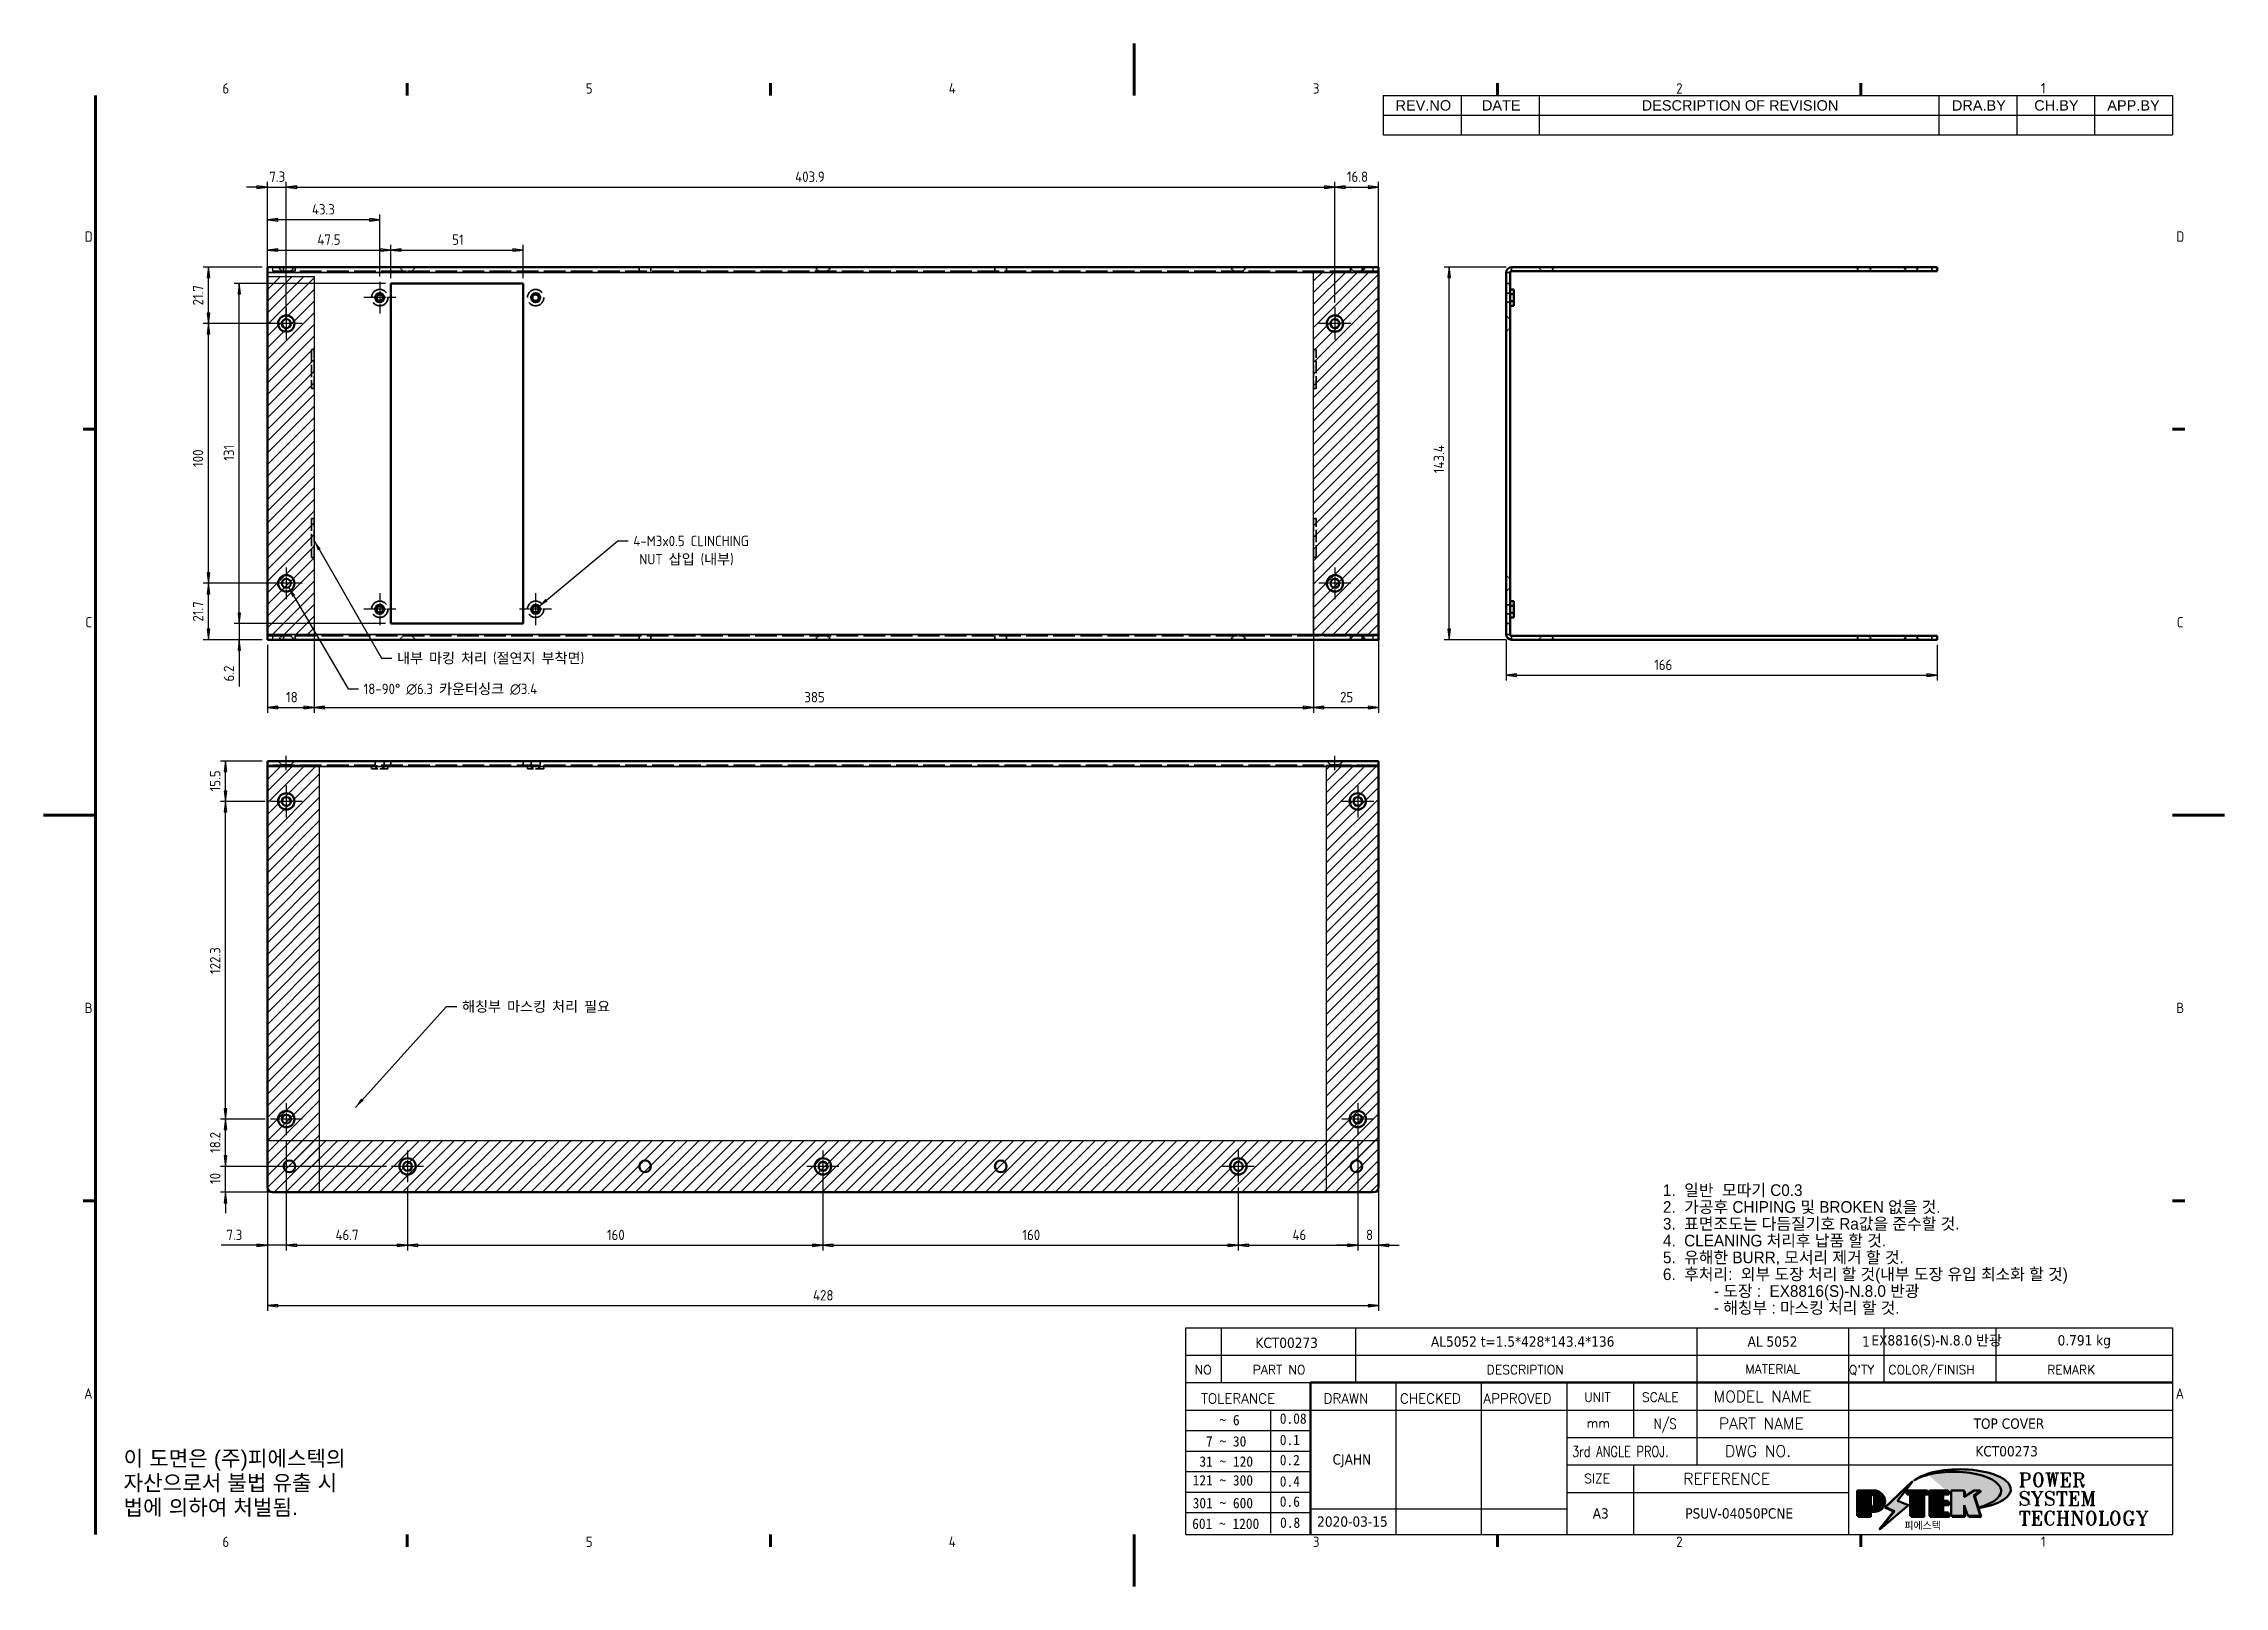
# Model space of a CAD drawing. Header units: millimetres. Extents: x 0 to 840, y 0 to 594.
import ezdxf
from ezdxf.enums import TextEntityAlignment as Align

# ---------------------------------------------------------------- set-up
doc = ezdxf.new("R2010")
doc.units = ezdxf.units.MM
doc.header["$LTSCALE"] = 2
doc.linetypes.add('CHAIN', pattern=[0.3543, 0.2362, -0.0295, 0.0591, -0.0295])
doc.linetypes.add('DASHED', pattern=[0.2067, 0.1654, -0.0413])
doc.layers.get('0').update_dxf_attribs({"lineweight": 25})
for name, color, linetype, lineweight in [('가려진 것(ISO)', 5, 'DASHED', 35), ('가려진 좁은 것(ISO)', 5, 'DASHED', 25), ('가시적인 것(ISO)', 7, 'Continuous', 50), ('가시적인 좁은 것(ISO)', 1, 'Continuous', 35), ('경계(ISO)', 7, 'Continuous', 70), ('기호(ISO)', 7, 'Continuous', 25), ('스케치 형상(ISO)', 7, 'Continuous', 25), ('제목(ISO)', 5, 'Continuous', 50), ('중심 표식(ISO)', 1, 'Continuous', 25), ('중심선(ISO)', 1, 'Continuous', 25), ('치수(ISO)', 7, 'Continuous', 25), ('해치(ISO)', 1, 'Continuous', 18)]:
    doc.layers.add(name, color=color, linetype=linetype, lineweight=lineweight)
doc.styles.add('HAN_291', font='')
doc.styles.add('HAN_370', font='', dxfattribs={"width": 2})
doc.styles.add('ISO Proportional', font='arial.ttf')
doc.styles.add('ISO ProportionalPSTEK', font='isocp.shx')
doc.styles.add('RC_284', font='ROMANC.shx')
doc.styles.add('RC_287', font='ROMANC.shx')
doc.styles.add('RC_292', font='ROMANC.shx')
doc.styles.add('ROMANT_294', font='romant.shx')
doc.styles.add('주 문자 (JIS)', font='arial.ttf')
doc.styles.add('텍스트 스타일333', font='ROMANC.shx', dxfattribs={"width": 0.8})
doc.styles.add('텍스트 스타일359', font='tahoma.ttf')
doc.styles.get('HAN_291').set_extended_font_data('GulimChe')
doc.styles.get('HAN_370').set_extended_font_data('GulimChe')
doc.dimstyles.new('PSTEK', dxfattribs={"dimscale": 2, "dimtxt": 2, "dimasz": 2, "dimexe": 1, "dimexo": 1, "dimgap": 1, "dimtad": 1, "dimrnd": 1e-08, "dimdsep": 46, "dimtxsty": 'ISO ProportionalPSTEK', "dimblk": 'Filled-1', "dimcen": 0.09, "dimdle": 10, "dimclrd": 3, "dimclre": 3, "dimclrt": 1, "dimadec": 1, "dimazin": 2, "dimtfac": 1, "dimtmove": 0, "dimatfit": 3, "dimfxl": 0, "dimtolj": 1, "dimlwd": -1, "dimlwe": -1, "dimarcsym": 0})
doc.dimstyles.new('PSTEK$7', dxfattribs={"dimscale": 2, "dimtxt": 2, "dimasz": 2, "dimexe": 1, "dimexo": 1, "dimgap": 1, "dimtad": 1, "dimrnd": 1e-08, "dimdsep": 46, "dimtxsty": 'ISO ProportionalPSTEK', "dimblk": 'Filled-1', "dimcen": 0.09, "dimdle": 10, "dimclrd": 3, "dimclre": 3, "dimclrt": 1, "dimadec": 1, "dimazin": 2, "dimtfac": 1, "dimtmove": 0, "dimatfit": 3, "dimfxl": 0, "dimtolj": 1, "dimlwd": -1, "dimlwe": -1, "dimarcsym": 0})
pattern_1 = [(45, (0, 0), (-2.245064, 2.245064), [])]

msp = doc.modelspace()

# ---------------------------------------------------------------- texts
at = {"layer": '기호(ISO)', "color": 1, "char_height": 4, "attachment_point": 1, "style": 'ISO ProportionalPSTEK'}
for s, insert, width, line_spacing_factor in [('{4-M3x0.5 CLINCHING\\P NUT 삽입 (내부)}', (227.147, 404.509), 52.98227, 1.05), ('{18-90° \\fAIGDT|b0|i0;\\H4.0000;n\\fisocp|b0|i0;\\H4.0000;6.3 카운터싱크 \\fAIGDT|b0|i0;\\H4.0000;n\\fisocp|b0|i0;\\H4.0000;3.4}', (123.258, 347.555), 78.85204, 0.35)]:
    msp.add_mtext(s, dxfattribs=dict(at, insert=insert, width=width, line_spacing_factor=line_spacing_factor))
for s, insert, width in [('{\\fISOCP|b0|i0;\\H4.0000;내부 마킹 처리 (절연지 부착면)}', (136.118, 359.435), 84.75804), ('{\\fISOCP|b0|i0;\\H4.0000;해칭부 마스킹 처리 필요 }', (161.164, 225.27), 68.8534)]:
    msp.add_mtext(s, dxfattribs=dict(at, insert=insert, width=width))
at = {"layer": '기호(ISO)', "color": 7, "insert": (30.789, 52.312), "char_height": 6, "width": 102.48028, "attachment_point": 1, "line_spacing_factor": 0.944221, "style": 'ISO Proportional'}
msp.add_mtext('{\\fArial|b0|i0;이 도면은 (주)피에스텍의\\P자산으로서 불법 유출 시 \\P법에 의하여 처벌됨.}', dxfattribs=at)

# ---------------------------------------------------------------- blocks, each defined once
blk = doc.blocks.new('경계 Default Border')
at = {"layer": '경계(ISO)'}
for p, q in [((70, 287), (70, 289.4)), ((140, 287), (140, 289.4)), ((280, 287), (280, 289.4)), ((350, 287), (350, 289.4)), ((10, 222.75), (7.6, 222.75)), ((410, 222.75), (412.4, 222.75)), ((10, 74.25), (7.6, 74.25)), ((410, 74.25), (412.4, 74.25)), ((70, 10), (70, 7.6)), ((140, 10), (140, 7.6)), ((280, 10), (280, 7.6)), ((350, 10), (350, 7.6))]:
    blk.add_line(p, q, dxfattribs=at)
at = {"layer": '경계(ISO)', "flags": 128}
for points in [[(210, 297), (210, 287)], [(10, 10), (10, 287)], [(0, 148.5), (10, 148.5)], [(420, 148.5), (410, 148.5)], [(210, 0), (210, 10)]]:
    blk.add_lwpolyline(points, dxfattribs=at)
at = {"layer": '경계(ISO)', "color": 1, "char_height": 2, "attachment_point": 7, "style": 'ISO ProportionalPSTEK'}
for s, insert in [('6', (34.43, 287.38)), ('5', (104.43, 287.38)), ('4', (174.32, 287.4)), ('3', (244.45, 287.38)), ('2', (314.42, 287.38)), ('1', (384.66, 287.4)), ('D', (7.92, 258.86)), ('D', (410.72, 258.86)), ('C', (8.03, 184.61)), ('C', (410.83, 184.61)), ('B', (7.92, 110.36)), ('B', (410.72, 110.36)), ('A', (7.81, 36.12)), ('A', (410.61, 36.12)), ('6', (34.43, 7.58)), ('5', (104.43, 7.58)), ('4', (174.32, 7.6)), ('3', (244.45, 7.58)), ('2', (314.42, 7.58)), ('1', (384.66, 7.6))]:
    blk.add_mtext(s, dxfattribs=dict(at, insert=insert))
blk = doc.blocks.new('제목 블록 PSTEK')
for color, points in [(252, [(317.22, 17.06), (322.03, 21.63), (322.28, 21.94), (317.05, 16.98), (318.75, 16.19), (316, 12.72), (316.34, 13), (318.92, 16.27)]), (5, [(321.62, 17.42), (319.53, 18.25), (322.45, 22.02), (317.22, 17.06), (318.92, 16.27), (316.17, 12.8)]), (1, [(324.48, 19.61), (325.24, 19.61), (325.24, 20.26), (321.23, 20.26), (321.23, 19.61), (321.98, 19.61), (321.98, 15.34), (324.48, 15.34)]), (252, [(321.98, 19.61), (321.4, 19.61), (321.4, 19.46), (321.98, 19.46)]), (252, [(324.66, 19.46), (325.42, 19.46), (325.42, 20.11), (325.24, 20.11), (325.24, 19.61), (324.48, 19.61), (324.48, 15.34), (322.16, 15.34), (322.16, 15.19), (324.66, 15.19)]), (1, [(329.23, 20.26), (325.66, 20.26), (325.66, 15.34), (329.36, 15.34), (329.36, 15.99), (328.11, 15.99), (328.11, 17.56), (329.23, 17.56), (329.23, 18.26), (328.11, 18.26), (328.11, 19.61), (329.23, 19.61)]), (252, [(328.29, 19.46), (329.41, 19.46), (329.41, 20.11), (329.23, 20.11), (329.23, 19.61), (328.11, 19.61), (328.11, 18.26), (328.29, 18.26)]), (252, [(328.29, 17.42), (329.41, 17.42), (329.41, 18.11), (329.23, 18.11), (329.23, 17.56), (328.11, 17.56), (328.11, 15.99), (328.29, 15.99)]), (1, [(332.33, 20.26), (329.86, 20.26), (329.86, 15.34), (332.33, 15.34), (332.33, 17.43), (333.07, 15.34), (335.49, 15.34), (334.25, 19.31), (335.44, 20.26), (334.31, 20.26), (332.33, 19)]), (252, [(332.51, 16.93), (332.33, 17.43), (332.33, 15.34), (330.04, 15.34), (330.04, 15.19), (332.51, 15.19)]), (252, [(332.51, 20.11), (332.33, 20.11), (332.33, 19), (332.51, 19.11)]), (252, [(335.62, 20.11), (335.25, 20.11), (334.25, 19.31), (335.49, 15.34), (333.2, 15.34), (333.25, 15.19), (335.66, 15.19), (334.43, 19.16)]), (252, [(329.54, 15.85), (329.36, 15.85), (329.36, 15.34), (325.83, 15.34), (325.83, 15.19), (329.54, 15.19)])]:
    blk.add_hatch(color=color).paths.add_polyline_path(points)
h = blk.add_hatch(color=1)
edge = h.paths.add_edge_path(flags=0)
edge.add_line((314.22, 19.61), (314.22, 17))
edge.add_line((314.22, 17), (314.35, 17))
edge.add_arc((314.35, 17.65), 0.651, 270, 360)
edge.add_line((315, 17.65), (315, 18.96))
edge.add_arc((314.35, 18.96), 0.651, 0, 90)
edge.add_line((314.35, 19.61), (314.22, 19.61))
edge = h.paths.add_edge_path()
edge.add_arc((314.98, 18.29), 1.97, 270, 450)
edge.add_line((314.98, 20.26), (311.77, 20.26))
edge.add_line((311.77, 20.26), (311.77, 15.34))
edge.add_line((311.77, 15.34), (314.22, 15.34))
edge.add_line((314.22, 15.34), (314.22, 16.32))
edge.add_line((314.22, 16.32), (314.98, 16.32))
h = blk.add_hatch(color=252)
edge = h.paths.add_edge_path()
edge.add_arc((314.98, 18.29), 1.97, 270, 406.8279)
edge.add_arc((315.16, 18.14), 1.97, -90, 53.561, ccw=False)
edge.add_line((315.16, 16.17), (314.4, 16.17))
edge.add_line((314.4, 16.17), (314.4, 15.19))
edge.add_line((314.4, 15.19), (311.94, 15.19))
edge.add_line((311.94, 15.19), (311.94, 15.34))
edge.add_line((311.94, 15.34), (314.22, 15.34))
edge.add_line((314.22, 15.34), (314.22, 16.32))
edge.add_line((314.22, 16.32), (314.98, 16.32))
h = blk.add_hatch(color=252)
edge = h.paths.add_edge_path()
edge.add_line((314.4, 19.46), (314.53, 19.46))
edge.add_arc((314.53, 18.81), 0.651, 60.4189, 90, ccw=False)
edge.add_arc((314.35, 18.96), 0.651, 39.9699, 90)
edge.add_line((314.35, 19.61), (314.22, 19.61))
edge.add_line((314.22, 19.61), (314.22, 17))
edge.add_line((314.22, 17), (314.35, 17))
edge.add_arc((314.35, 17.65), 0.651, 270, 274.6931)
edge.add_line((314.4, 17), (314.4, 19.46))
at = {"layer": '해치(ISO)'}
h = blk.add_hatch(color=140, dxfattribs=at)
edge = h.paths.add_edge_path()
edge.add_ellipse((330.37, 20.16), major_axis=(9.1, 0), ratio=0.40699, start_angle=301.3098, end_angle=507.7437)
edge.add_ellipse((331.53, 20.46), major_axis=(-9.82, 0), ratio=0.39426, start_angle=111.5121, end_angle=334.4703, ccw=False)
edge.add_line((335.14, 16.86), (335.1, 16.99))
at = {"color": 180}
for p, q in [((182.48, 11.79), (182.48, 51.57)), ((182.48, 51.57), (372.48, 51.57)), ((189.27, 51.57), (189.27, 41.01)), ((215.22, 41.01), (215.22, 51.57)), ((280.88, 51.57), (280.88, 41.01)), ((310.09, 51.57), (310.09, 41.01)), ((316.9, 51.57), (316.9, 41.01)), ((338.46, 51.57), (338.46, 41.01)), ((372.48, 51.57), (372.48, 11.79)), ((182.48, 46.29), (372.48, 46.29)), ((182.48, 41.01), (206.45, 41.01)), ((222.94, 11.79), (222.94, 41.01)), ((239.43, 11.79), (239.43, 41.01)), ((255.92, 11.79), (255.92, 41.01)), ((268.69, 41.01), (268.69, 30.45)), ((280.88, 41.01), (280.88, 25.17)), ((310.09, 41.01), (310.09, 11.79)), ((182.48, 35.73), (206.45, 35.73)), ((198.86, 12.03), (198.86, 35.73)), ((206.45, 35.73), (372.48, 35.73)), ((182.48, 31.78), (206.45, 31.78)), ((255.92, 30.45), (372.48, 30.45)), ((182.48, 27.83), (206.45, 27.83)), ((182.48, 23.88), (206.45, 23.88)), ((255.92, 25.17), (372.48, 25.17)), ((268.69, 25.17), (268.69, 11.79)), ((182.48, 19.93), (206.45, 19.93)), ((255.92, 19.89), (310.09, 19.89)), ((182.48, 15.98), (206.45, 15.98)), ((206.45, 16.74), (255.92, 16.74)), ((182.48, 11.79), (372.48, 11.79))]:
    blk.add_line(p, q, dxfattribs=at)
at = {"color": 7, "linetype": 'Continuous', "lineweight": 25}
blk.add_line((182.48, 46.28), (231.73, 46.28), dxfattribs=at)
at = {"color": 7, "lineweight": 50}
for p, q in [((206.45, 11.79), (206.45, 41.01)), ((206.45, 41.01), (372.48, 41.01))]:
    blk.add_line(p, q, dxfattribs=at)
at = {"color": 7}
for p, q in [((322.28, 21.94), (317.05, 16.98)), ((322.45, 22.02), (317.22, 17.06)), ((317.22, 17.06), (322.03, 21.63)), ((319.53, 18.25), (322.45, 22.02)), ((322.03, 21.63), (322.28, 21.94)), ((314.98, 20.26), (311.77, 20.26)), ((311.77, 20.26), (311.77, 15.34)), ((314.98, 20.26), (311.77, 20.26)), ((311.77, 20.26), (311.77, 15.34)), ((314.22, 17), (314.22, 19.61)), ((314.22, 19.61), (314.35, 19.61)), ((314.35, 19.61), (314.22, 19.61)), ((314.22, 19.61), (314.22, 17)), ((314.22, 17), (314.22, 19.61)), ((314.22, 19.61), (314.35, 19.61)), ((314.35, 17), (314.22, 17)), ((314.22, 17), (314.35, 17)), ((314.35, 17), (314.22, 17)), ((314.4, 19.46), (314.53, 19.46)), ((314.4, 17), (314.4, 19.46)), ((315, 18.96), (315, 17.65)), ((315, 18.96), (315, 17.65)), ((316.17, 12.8), (321.62, 17.42)), ((317.05, 16.98), (318.75, 16.19)), ((318.92, 16.27), (317.22, 17.06)), ((317.22, 17.06), (318.92, 16.27)), ((321.62, 17.42), (319.53, 18.25)), ((325.24, 20.26), (321.23, 20.26)), ((321.23, 20.26), (321.23, 19.61)), ((325.24, 20.26), (321.23, 20.26)), ((321.23, 20.26), (321.23, 19.61)), ((321.23, 19.61), (321.98, 19.61)), ((321.23, 19.61), (321.98, 19.61)), ((321.4, 19.61), (321.4, 19.46)), ((321.98, 19.61), (321.4, 19.61)), ((321.4, 19.46), (321.98, 19.46)), ((321.98, 19.61), (321.98, 15.34)), ((321.98, 19.46), (321.98, 19.61)), ((321.98, 19.61), (321.98, 15.34)), ((324.48, 19.61), (325.24, 19.61)), ((324.48, 15.34), (324.48, 19.61)), ((325.24, 19.61), (324.48, 19.61)), ((324.48, 19.61), (324.48, 15.34)), ((324.48, 19.61), (325.24, 19.61)), ((324.48, 15.34), (324.48, 19.61)), ((324.66, 19.46), (325.42, 19.46)), ((324.66, 15.19), (324.66, 19.46)), ((325.24, 19.61), (325.24, 20.26)), ((325.24, 19.61), (325.24, 20.26)), ((325.42, 20.11), (325.24, 20.11)), ((325.24, 20.11), (325.24, 19.61)), ((325.42, 19.46), (325.42, 20.11)), ((329.23, 20.26), (325.66, 20.26)), ((325.66, 20.26), (325.66, 15.34)), ((325.66, 20.26), (325.66, 15.34)), ((329.23, 20.26), (325.66, 20.26)), ((328.11, 18.26), (328.11, 19.61)), ((328.11, 19.61), (329.23, 19.61)), ((329.23, 19.61), (328.11, 19.61)), ((328.11, 19.61), (328.11, 18.26)), ((328.11, 18.26), (328.11, 19.61)), ((328.11, 19.61), (329.23, 19.61)), ((329.23, 18.26), (328.11, 18.26)), ((328.11, 18.26), (328.29, 18.26)), ((329.23, 18.26), (328.11, 18.26)), ((328.11, 17.56), (329.23, 17.56)), ((328.11, 15.99), (328.11, 17.56)), ((329.23, 17.56), (328.11, 17.56)), ((328.11, 17.56), (328.11, 15.99)), ((328.11, 17.56), (329.23, 17.56)), ((328.11, 15.99), (328.11, 17.56)), ((328.29, 18.26), (328.29, 19.46)), ((328.29, 19.46), (329.41, 19.46)), ((328.29, 15.99), (328.29, 17.42)), ((328.29, 17.42), (329.41, 17.42)), ((329.23, 19.61), (329.23, 20.26)), ((329.23, 19.61), (329.23, 20.26)), ((329.41, 20.11), (329.23, 20.11)), ((329.23, 20.11), (329.23, 19.61)), ((329.23, 17.56), (329.23, 18.26)), ((329.23, 17.56), (329.23, 18.26)), ((329.41, 18.11), (329.23, 18.11)), ((329.23, 18.11), (329.23, 17.56)), ((329.41, 19.46), (329.41, 20.11)), ((329.41, 17.42), (329.41, 18.11)), ((332.33, 20.26), (329.86, 20.26)), ((329.86, 20.26), (329.86, 15.34)), ((329.86, 20.26), (329.86, 15.34)), ((332.33, 20.26), (329.86, 20.26)), ((334.31, 20.26), (332.33, 19)), ((332.33, 19), (332.33, 20.26)), ((334.31, 20.26), (332.33, 19)), ((332.33, 19), (332.33, 20.26)), ((332.51, 20.11), (332.33, 20.11)), ((332.33, 20.11), (332.33, 19)), ((332.33, 19), (332.51, 19.11)), ((332.33, 17.43), (333.07, 15.34)), ((332.33, 15.34), (332.33, 17.43)), ((332.51, 16.93), (332.33, 17.43)), ((332.33, 17.43), (332.33, 15.34)), ((332.33, 17.43), (333.07, 15.34)), ((332.33, 15.34), (332.33, 17.43)), ((332.51, 19.11), (332.51, 20.11)), ((332.51, 15.19), (332.51, 16.93)), ((334.25, 19.31), (335.44, 20.26)), ((334.25, 19.31), (335.44, 20.26)), ((335.25, 20.11), (334.25, 19.31)), ((335.49, 15.34), (334.25, 19.31)), ((334.25, 19.31), (335.49, 15.34)), ((335.49, 15.34), (334.25, 19.31)), ((335.44, 20.26), (334.31, 20.26)), ((335.44, 20.26), (334.31, 20.26)), ((334.43, 19.16), (335.62, 20.11)), ((335.66, 15.19), (334.43, 19.16)), ((335.62, 20.11), (335.25, 20.11)), ((345.04, 17.5), (344.99, 17.69)), ((311.77, 15.34), (314.22, 15.34)), ((311.77, 15.34), (314.22, 15.34)), ((314.22, 15.34), (311.94, 15.34)), ((311.94, 15.34), (311.94, 15.19)), ((311.94, 15.19), (314.4, 15.19)), ((314.22, 16.32), (314.98, 16.32)), ((314.22, 15.34), (314.22, 16.32)), ((314.98, 16.32), (314.22, 16.32)), ((314.22, 16.32), (314.22, 15.34)), ((314.22, 16.32), (314.98, 16.32)), ((314.22, 15.34), (314.22, 16.32)), ((314.4, 16.17), (315.16, 16.17)), ((314.4, 15.19), (314.4, 16.17)), ((318.75, 16.19), (316, 12.72)), ((316, 12.72), (316.34, 13)), ((318.92, 16.27), (316.17, 12.8)), ((316.34, 13), (318.92, 16.27)), ((321.98, 15.34), (324.48, 15.34)), ((321.98, 15.34), (324.48, 15.34)), ((324.48, 15.34), (322.16, 15.34)), ((322.16, 15.34), (322.16, 15.19)), ((322.16, 15.19), (324.66, 15.19)), ((325.66, 15.34), (329.36, 15.34)), ((325.66, 15.34), (329.36, 15.34)), ((329.36, 15.34), (325.83, 15.34)), ((325.83, 15.34), (325.83, 15.19)), ((325.83, 15.19), (329.54, 15.19)), ((329.36, 15.99), (328.11, 15.99)), ((328.11, 15.99), (328.29, 15.99)), ((329.36, 15.99), (328.11, 15.99)), ((329.36, 15.34), (329.36, 15.99)), ((329.36, 15.34), (329.36, 15.99)), ((329.54, 15.85), (329.36, 15.85)), ((329.36, 15.85), (329.36, 15.34)), ((329.54, 15.19), (329.54, 15.85)), ((329.86, 15.34), (332.33, 15.34)), ((329.86, 15.34), (332.33, 15.34)), ((332.33, 15.34), (330.04, 15.34)), ((330.04, 15.34), (330.04, 15.19)), ((330.04, 15.19), (332.51, 15.19)), ((333.07, 15.34), (335.49, 15.34)), ((333.07, 15.34), (335.49, 15.34)), ((335.49, 15.34), (333.2, 15.34)), ((333.2, 15.34), (333.25, 15.19)), ((333.25, 15.19), (335.66, 15.19))]:
    blk.add_line(p, q, dxfattribs=at)
at = {"color": 5}
for p, q in [((322.45, 22.02), (317.22, 17.06)), ((319.53, 18.25), (322.45, 22.02)), ((316.17, 12.8), (321.62, 17.42)), ((317.22, 17.06), (318.92, 16.27)), ((321.62, 17.42), (319.53, 18.25)), ((318.92, 16.27), (316.17, 12.8))]:
    blk.add_line(p, q, dxfattribs=at)
at = {"color": 1}
for p, q in [((314.98, 20.26), (311.77, 20.26)), ((311.77, 20.26), (311.77, 15.34)), ((314.22, 17), (314.22, 19.61)), ((314.22, 19.61), (314.35, 19.61)), ((314.35, 17), (314.22, 17)), ((315, 18.96), (315, 17.65)), ((325.24, 20.26), (321.23, 20.26)), ((321.23, 20.26), (321.23, 19.61)), ((321.23, 19.61), (321.98, 19.61)), ((321.98, 19.61), (321.98, 15.34)), ((324.48, 19.61), (325.24, 19.61)), ((324.48, 15.34), (324.48, 19.61)), ((325.24, 19.61), (325.24, 20.26)), ((329.23, 20.26), (325.66, 20.26)), ((325.66, 20.26), (325.66, 15.34)), ((328.11, 18.26), (328.11, 19.61)), ((328.11, 19.61), (329.23, 19.61)), ((329.23, 18.26), (328.11, 18.26)), ((328.11, 17.56), (329.23, 17.56)), ((328.11, 15.99), (328.11, 17.56)), ((329.23, 19.61), (329.23, 20.26)), ((329.23, 17.56), (329.23, 18.26)), ((332.33, 20.26), (329.86, 20.26)), ((329.86, 20.26), (329.86, 15.34)), ((334.31, 20.26), (332.33, 19)), ((332.33, 19), (332.33, 20.26)), ((332.33, 17.43), (333.07, 15.34)), ((332.33, 15.34), (332.33, 17.43)), ((334.25, 19.31), (335.44, 20.26)), ((335.49, 15.34), (334.25, 19.31)), ((335.44, 20.26), (334.31, 20.26)), ((311.77, 15.34), (314.22, 15.34)), ((314.22, 16.32), (314.98, 16.32)), ((314.22, 15.34), (314.22, 16.32)), ((321.98, 15.34), (324.48, 15.34)), ((325.66, 15.34), (329.36, 15.34)), ((329.36, 15.99), (328.11, 15.99)), ((329.36, 15.34), (329.36, 15.99)), ((329.86, 15.34), (332.33, 15.34)), ((333.07, 15.34), (335.49, 15.34))]:
    blk.add_line(p, q, dxfattribs=at)
at = {"color": 7}
for centre, radius, start, end in [((314.35, 18.96), 0.651, 0, 90), ((314.35, 18.96), 0.651, 39.9699, 90), ((314.35, 18.96), 0.651, 0, 90), ((314.35, 17.65), 0.651, 270, 0), ((314.35, 17.65), 0.651, 270, 0), ((314.35, 17.65), 0.651, 270, 274.6931), ((314.53, 18.81), 0.651, 60.4189, 90), ((314.98, 18.29), 1.97, 270, 90), ((314.98, 18.29), 1.97, 270, 90), ((314.98, 18.29), 1.97, 270, 46.8279), ((315.16, 18.14), 1.97, 270, 53.561)]:
    blk.add_arc(centre, radius, start, end, dxfattribs=at)
at = {"color": 1}
for centre, radius, start, end in [((314.35, 18.96), 0.651, 0, 90), ((314.35, 17.65), 0.651, 270, 0), ((314.98, 18.29), 1.97, 270, 90)]:
    blk.add_arc(centre, radius, start, end, dxfattribs=at)
at = {"layer": '제목(ISO)'}
for p, q in [((322.28, 21.94), (317.05, 16.98)), ((322.45, 22.02), (317.22, 17.06)), ((317.22, 17.06), (322.03, 21.63)), ((319.53, 18.25), (322.45, 22.02)), ((322.03, 21.63), (322.28, 21.94)), ((314.98, 20.26), (311.77, 20.26)), ((311.77, 20.26), (311.77, 15.34)), ((314.22, 17), (314.22, 19.61)), ((314.22, 19.61), (314.35, 19.61)), ((314.35, 19.61), (314.22, 19.61)), ((314.22, 19.61), (314.22, 17)), ((314.35, 17), (314.22, 17)), ((314.22, 17), (314.35, 17)), ((314.4, 19.46), (314.53, 19.46)), ((314.4, 17), (314.4, 19.46)), ((315, 18.96), (315, 17.65)), ((316.17, 12.8), (321.62, 17.42)), ((317.05, 16.98), (318.75, 16.19)), ((317.22, 17.06), (318.92, 16.27)), ((318.92, 16.27), (317.22, 17.06)), ((321.62, 17.42), (319.53, 18.25)), ((325.24, 20.26), (321.23, 20.26)), ((321.23, 20.26), (321.23, 19.61)), ((321.23, 19.61), (321.98, 19.61)), ((321.98, 19.61), (321.4, 19.61)), ((321.4, 19.61), (321.4, 19.46)), ((321.4, 19.46), (321.98, 19.46)), ((321.98, 19.61), (321.98, 15.34)), ((321.98, 19.46), (321.98, 19.61)), ((324.48, 19.61), (325.24, 19.61)), ((324.48, 15.34), (324.48, 19.61)), ((325.24, 19.61), (324.48, 19.61)), ((324.48, 19.61), (324.48, 15.34)), ((324.66, 19.46), (325.42, 19.46)), ((324.66, 15.19), (324.66, 19.46)), ((325.24, 19.61), (325.24, 20.26)), ((325.42, 20.11), (325.24, 20.11)), ((325.24, 20.11), (325.24, 19.61)), ((325.42, 19.46), (325.42, 20.11)), ((329.23, 20.26), (325.66, 20.26)), ((325.66, 20.26), (325.66, 15.34)), ((328.11, 18.26), (328.11, 19.61)), ((328.11, 19.61), (329.23, 19.61)), ((329.23, 19.61), (328.11, 19.61)), ((328.11, 19.61), (328.11, 18.26)), ((329.23, 18.26), (328.11, 18.26)), ((328.11, 18.26), (328.29, 18.26)), ((328.11, 15.99), (328.11, 17.56)), ((328.11, 17.56), (329.23, 17.56)), ((329.23, 17.56), (328.11, 17.56)), ((328.11, 17.56), (328.11, 15.99)), ((328.29, 19.46), (329.41, 19.46)), ((328.29, 18.26), (328.29, 19.46)), ((328.29, 17.42), (329.41, 17.42)), ((328.29, 15.99), (328.29, 17.42)), ((329.23, 19.61), (329.23, 20.26)), ((329.41, 20.11), (329.23, 20.11)), ((329.23, 20.11), (329.23, 19.61)), ((329.23, 17.56), (329.23, 18.26)), ((329.41, 18.11), (329.23, 18.11)), ((329.23, 18.11), (329.23, 17.56)), ((329.41, 19.46), (329.41, 20.11)), ((329.41, 17.42), (329.41, 18.11)), ((332.33, 20.26), (329.86, 20.26)), ((329.86, 20.26), (329.86, 15.34)), ((334.31, 20.26), (332.33, 19)), ((332.33, 19), (332.33, 20.26)), ((332.51, 20.11), (332.33, 20.11)), ((332.33, 20.11), (332.33, 19)), ((332.33, 19), (332.51, 19.11)), ((332.33, 15.34), (332.33, 17.43)), ((332.33, 17.43), (333.07, 15.34)), ((332.51, 16.93), (332.33, 17.43)), ((332.33, 17.43), (332.33, 15.34)), ((332.51, 19.11), (332.51, 20.11)), ((332.51, 15.19), (332.51, 16.93)), ((334.25, 19.31), (335.44, 20.26)), ((335.25, 20.11), (334.25, 19.31)), ((335.49, 15.34), (334.25, 19.31)), ((334.25, 19.31), (335.49, 15.34)), ((335.44, 20.26), (334.31, 20.26)), ((334.43, 19.16), (335.62, 20.11)), ((335.66, 15.19), (334.43, 19.16)), ((335.62, 20.11), (335.25, 20.11)), ((311.77, 15.34), (314.22, 15.34)), ((314.22, 15.34), (311.94, 15.34)), ((311.94, 15.34), (311.94, 15.19)), ((311.94, 15.19), (314.4, 15.19)), ((314.22, 15.34), (314.22, 16.32)), ((314.22, 16.32), (314.98, 16.32)), ((314.98, 16.32), (314.22, 16.32)), ((314.22, 16.32), (314.22, 15.34)), ((314.4, 15.19), (314.4, 16.17)), ((314.4, 16.17), (315.16, 16.17)), ((318.75, 16.19), (316, 12.72)), ((316, 12.72), (316.34, 13)), ((318.92, 16.27), (316.17, 12.8)), ((316.34, 13), (318.92, 16.27)), ((321.98, 15.34), (324.48, 15.34)), ((324.48, 15.34), (322.16, 15.34)), ((322.16, 15.34), (322.16, 15.19)), ((322.16, 15.19), (324.66, 15.19)), ((325.66, 15.34), (329.36, 15.34)), ((329.36, 15.34), (325.83, 15.34)), ((325.83, 15.34), (325.83, 15.19)), ((325.83, 15.19), (329.54, 15.19)), ((329.36, 15.99), (328.11, 15.99)), ((328.11, 15.99), (328.29, 15.99)), ((329.36, 15.34), (329.36, 15.99)), ((329.54, 15.85), (329.36, 15.85)), ((329.36, 15.85), (329.36, 15.34)), ((329.54, 15.19), (329.54, 15.85)), ((329.86, 15.34), (332.33, 15.34)), ((332.33, 15.34), (330.04, 15.34)), ((330.04, 15.34), (330.04, 15.19)), ((330.04, 15.19), (332.51, 15.19)), ((333.07, 15.34), (335.49, 15.34)), ((335.49, 15.34), (333.2, 15.34)), ((333.2, 15.34), (333.25, 15.19)), ((333.25, 15.19), (335.66, 15.19))]:
    blk.add_line(p, q, dxfattribs=at)
at = {"layer": '제목(ISO)', "color": 4}
blk.add_line((335.14, 16.86), (335.1, 16.99), dxfattribs=at)
at = {"layer": '제목(ISO)'}
for centre, radius, start, end in [((314.35, 18.96), 0.651, 0, 90), ((314.35, 18.96), 0.651, 39.9699, 90), ((314.35, 17.65), 0.651, 270, 0), ((314.35, 17.65), 0.651, 270, 274.6931), ((314.53, 18.81), 0.651, 60.4189, 90), ((314.98, 18.29), 1.97, 46.8279, 90), ((314.98, 18.29), 1.97, 270, 46.8279), ((314.98, 18.29), 1.97, 270, 46.8279), ((315.16, 18.14), 1.97, 270, 53.561)]:
    blk.add_arc(centre, radius, start, end, dxfattribs=at)
at = {"layer": '제목(ISO)', "color": 4}
for centre, major_axis, ratio, start_param, end_param in [((331.53, 20.46), (9.82, 0), 0.39426, 5.087845, 8.9792), ((330.37, 20.16), (9.1, 0), 0.40699, 5.258849, 8.861799)]:
    blk.add_ellipse(centre, major_axis=major_axis, ratio=ratio, start_param=start_param, end_param=end_param, dxfattribs=at)
at = {"color": 7}
for s, height, style, p in [('NO', 1.742, 'RC_284', (184.14, 42.62)), ('PART NO', 1.742, 'RC_284', (195.34, 42.62)), ('DESCRIPTION', 1.7424, 'RC_284', (240.4, 42.62)), ("Q'TY", 1.742, 'RC_284', (310.14, 42.62)), ('COLOR/FINISH', 1.7424, 'RC_284', (317.77, 42.62)), ('REMARK', 1.742, 'RC_284', (348.35, 42.62)), (' TOLERANCE', 1.9, 'RC_287', (184.09, 37.01)), ('DRAWN', 1.9, 'RC_287', (208.98, 37.01)), ('CHECKED', 1.9, 'RC_287', (223.69, 37.01)), ('APPROVED', 1.9, 'RC_287', (239.78, 37.01)), ('UNIT', 1.742, 'RC_284', (259.17, 37.34)), ('SCALE', 1.742, 'RC_284', (270.29, 37.34)), ('MODEL NAME', 2.178, 'RC_292', (284.1, 37.25)), ('    ~ 6', 2, 'HAN_291', (183.77, 32.82)), ('0.08', 2, 'HAN_291', (200.55, 33.1)), ('PART NAME', 2.178, 'RC_292', (285.14, 32.03)), ('  7 ~ 30', 2, 'HAN_291', (183.77, 28.71)), ('0.1', 2, 'HAN_291', (200.55, 28.99)), ('mm', 1.742, 'RC_284', (259.65, 32.35)), (' 31 ~ 120', 2, 'HAN_291', (183.77, 24.83)), ('0.2', 2, 'HAN_291', (200.55, 25.11)), (' DWG NO.', 2.178, 'RC_292', (284.81, 26.75)), ('121 ~ 300', 2, 'HAN_291', (183.77, 21.21)), ('0.4', 2, 'HAN_291', (200.55, 21)), ('SIZE', 1.742, 'RC_284', (259.17, 21.69)), ('REFERENCE', 2.178, 'RC_292', (278.27, 21.43)), ('301 ~ 600', 2, 'HAN_291', (183.77, 16.83)), ('0.6', 2, 'HAN_291', (200.55, 17.12)), ('601 ~ 1200', 2, 'HAN_291', (183.68, 12.85)), ('0.8', 2, 'HAN_291', (200.61, 13.06))]:
    blk.add_text(s, height=height, dxfattribs=dict(at, style=style)).set_placement(p)
at = {"color": 7, "style": 'RC_284'}
blk.add_text('MATERIAL', height=1.742, dxfattribs=at).set_placement((295.48, 43.65), align=Align.MIDDLE_CENTER)
at = {"color": 7, "style": '텍스트 스타일333', "width": 0.8}
blk.add_text('N/S', height=2, dxfattribs=at).set_placement((274.78, 33.09), align=Align.MIDDLE_CENTER)
blk.add_text('3rd ANGLE PROJ.', height=2, dxfattribs=at).set_placement((256.84, 26.76))
at = {"style": 'ROMANT_294'}
for s, p in [('POWER', (342.83, 20.97)), ('SYSTEM', (342.83, 17.33)), ('TECHNOLOGY', (342.83, 13.57))]:
    blk.add_text(s, height=2.7, dxfattribs=at).set_placement(p)
at = {"color": 7, "insert": (320.85, 14.21), "char_height": 1.4, "attachment_point": 1, "line_spacing_factor": 0.332, "style": 'HAN_370'}
blk.add_mtext('\\fHY견고딕|b0|i0;\\H1.4000;피에스텍', dxfattribs=at)
at = {"layer": '제목(ISO)', "color": 7, "style": '텍스트 스타일359'}
for tag, p in [('질량\\P3;_001', (350.35, 48.17)), ('부품_번호_001', (195.86, 47.69)), ('설명_001', (229.66, 47.93)), ('재질_001', (290.64, 47.93)), ("3._Q'TY_001", (312.71, 47.93)), ('4._COLOR_001', (314.5, 48.16)), ('제목_001', (334.17, 32.13)), ('설계자_001', (210.72, 25.24)), ('부품_번호_001', (334.51, 26.81)), ('시트_크기_001', (260.82, 14.85)), ('프로젝트_001', (278.65, 14.85)), ('작성_날짜_001', (207.75, 13.27))]:
    blk.add_attdef(tag, p, '', height=1.98, dxfattribs=at)
for tag, p in [('1._MODEL_NAME', (341.23, 38.37)), ('점검자', (231.18, 26.23)), ('엔지니어링_승인자', (247.67, 26.23)), ('점검_날짜', (231.18, 14.27)), ('엔지니어링_승인_날짜', (247.67, 14.27))]:
    blk.add_attdef(tag, text='', height=1.98, dxfattribs=at).set_placement(p, align=Align.MIDDLE_CENTER)
blk = doc.blocks.new('리비전 내역')
at = {"layer": '기호(ISO)'}
for p, q in [((258, 287), (410, 287)), ((258, 287), (258, 283.22)), ((273, 287), (273, 283.22)), ((288, 287), (288, 283.22)), ((365, 287), (365, 283.22)), ((380, 287), (380, 283.22)), ((395, 287), (395, 283.22)), ((410, 287), (410, 283.22)), ((258, 283.22), (410, 283.22)), ((258, 283.22), (258, 279.44)), ((273, 283.22), (273, 279.44)), ((288, 283.22), (288, 279.44)), ((365, 283.22), (365, 279.44)), ((380, 283.22), (380, 279.44)), ((395, 283.22), (395, 279.44)), ((410, 283.22), (410, 279.44)), ((258, 279.44), (410, 279.44))]:
    blk.add_line(p, q, dxfattribs=at)
at = {"layer": '기호(ISO)', "color": 7, "char_height": 2, "attachment_point": 7, "style": '주 문자 (JIS)'}
for s, insert in [('REV.NO', (260.37, 284.08)), ('DATE', (277, 284.11)), ('DESCRIPTION OF REVISION', (307.78, 284.08)), ('DRA.BY', (367.52, 284.11)), ('CH.BY', (383.38, 284.08)), ('APP.BY', (397.45, 284.11))]:
    blk.add_mtext(s, dxfattribs=dict(at, insert=insert))
blk = doc.blocks.new('주석-판금')
at = {"layer": '기호(ISO)', "color": 7, "insert": (-84.63, 25.01), "char_height": 4.5, "width": 298.6878, "attachment_point": 1, "line_spacing_factor": 0.86273, "style": 'ISO Proportional'}
blk.add_mtext('\\f굴림|b0|i0;\\H4.5000;1.  일반  모따기 C0.3\\P2.  가공후 CHIPING 및 BROKEN 없을 것.\\P3.  표면조도는 다듬질기호 Ra값을 준수할 것.\\P4.  CLEANING 처리후 납품 할 것.\\P5.  유해한 BURR, 모서리 제거 할 것.\\P6.  후처리:  외부 도장 처리 할 것(내부 도장 유입 최소화 할 것)\\P            - 도장 :  EX8816(S)-N.8.0 반광 \\P            - 해칭부 : 마스킹 처리 할 것.', dxfattribs=at)
blk = doc.blocks.new('Filled-1')
at = {"color": 0}
for p, q in [((0, 0), (-1, 0.125)), ((-1, 0.125), (-1, -0.125)), ((-1, 0), (0, 0)), ((-1, -0.125), (0, 0))]:
    blk.add_line(p, q, dxfattribs=at)
at = {"color": 0, "flags": 128}
blk.add_lwpolyline([(-1, -0.125), (0, 0)], dxfattribs=at)
at = {"color": 0}
blk.add_solid([(-1, -0.125), (0, 0), (-1, 0.125), (-1, -0.125)], dxfattribs=at)
blk = doc.blocks.new('*D14')
at = {"layer": 'Defpoints', "color": 0}
for p in [(63.48, 386.2), (93.48, 386.2), (86.18, 364.5)]:
    blk.add_point(p, dxfattribs=at)
at = {"layer": '치수(ISO)', "color": 3}
for p, q in [((91.48, 386.2), (61.48, 386.2)), ((63.48, 368.5), (63.48, 382.2)), ((84.18, 364.5), (61.48, 364.5))]:
    blk.add_line(p, q, dxfattribs=at)
at = {"layer": '치수(ISO)', "color": 3, "xscale": 4, "yscale": 4, "zscale": 4}
for p, rotation in [((63.48, 386.2), 90), ((63.48, 364.5), 270)]:
    blk.add_blockref('Filled-1', p, dxfattribs=dict(at, rotation=rotation))
at = {"layer": '치수(ISO)', "color": 1, "insert": (57.48, 371.48), "char_height": 4, "attachment_point": 1, "rotation": 90, "style": 'ISO ProportionalPSTEK'}
blk.add_mtext('\\A1;21.7', dxfattribs=at)
blk = doc.blocks.new('*D15')
at = {"layer": 'Defpoints', "color": 0}
for p in [(63.48, 507.9), (86.18, 507.9), (93.48, 486.2)]:
    blk.add_point(p, dxfattribs=at)
at = {"layer": '치수(ISO)', "color": 3}
for p, q in [((84.18, 507.9), (61.48, 507.9)), ((63.48, 490.2), (63.48, 503.9)), ((91.48, 486.2), (61.48, 486.2))]:
    blk.add_line(p, q, dxfattribs=at)
at = {"layer": '치수(ISO)', "color": 3, "xscale": 4, "yscale": 4, "zscale": 4}
for p, rotation in [((63.48, 507.9), 90), ((63.48, 486.2), 270)]:
    blk.add_blockref('Filled-1', p, dxfattribs=dict(at, rotation=rotation))
at = {"layer": '치수(ISO)', "color": 1, "insert": (57.48, 493.22), "char_height": 4, "attachment_point": 1, "rotation": 90, "style": 'ISO ProportionalPSTEK'}
blk.add_mtext('\\A1;21.7', dxfattribs=at)
blk = doc.blocks.new('*D16')
at = {"layer": 'Defpoints', "color": 0}
for p in [(63.48, 486.2), (93.48, 486.2), (93.48, 386.2)]:
    blk.add_point(p, dxfattribs=at)
at = {"layer": '치수(ISO)', "color": 3}
for p, q in [((91.48, 486.2), (61.48, 486.2)), ((63.48, 390.2), (63.48, 482.2)), ((91.48, 386.2), (61.48, 386.2))]:
    blk.add_line(p, q, dxfattribs=at)
at = {"layer": '치수(ISO)', "color": 3, "xscale": 4, "yscale": 4, "zscale": 4}
for p, rotation in [((63.48, 486.2), 90), ((63.48, 386.2), 270)]:
    blk.add_blockref('Filled-1', p, dxfattribs=dict(at, rotation=rotation))
at = {"layer": '치수(ISO)', "color": 1, "insert": (57.48, 431.02), "char_height": 4, "attachment_point": 1, "rotation": 90, "style": 'ISO ProportionalPSTEK'}
blk.add_mtext('\\A1;100', dxfattribs=at)
blk = doc.blocks.new('*D17')
at = {"layer": 'Defpoints', "color": 0}
for p in [(93.48, 538.76), (86.18, 505.9), (93.48, 486.2)]:
    blk.add_point(p, dxfattribs=at)
at = {"layer": '치수(ISO)', "color": 3}
for p, q in [((82.18, 538.76), (78.18, 538.76)), ((86.18, 507.9), (86.18, 540.76)), ((86.18, 538.76), (93.48, 538.76)), ((93.48, 488.2), (93.48, 540.76)), ((97.48, 538.76), (101.48, 538.76))]:
    blk.add_line(p, q, dxfattribs=at)
at = {"layer": '치수(ISO)', "color": 3, "xscale": 4, "yscale": 4, "zscale": 4}
blk.add_blockref('Filled-1', (86.18, 538.76), dxfattribs=at)
at = {"layer": '치수(ISO)', "color": 3, "xscale": 4, "yscale": 4, "zscale": 4, "rotation": 180}
blk.add_blockref('Filled-1', (93.48, 538.76), dxfattribs=at)
at = {"layer": '치수(ISO)', "color": 1, "insert": (86.95, 544.76), "char_height": 4, "attachment_point": 1, "style": 'ISO ProportionalPSTEK'}
blk.add_mtext('\\A1;7.3', dxfattribs=at)
blk = doc.blocks.new('*D18')
at = {"layer": 'Defpoints', "color": 0}
for p in [(497.38, 538.76), (497.38, 492.35), (93.48, 486.2)]:
    blk.add_point(p, dxfattribs=at)
at = {"layer": '치수(ISO)', "color": 3}
for p, q in [((93.48, 488.2), (93.48, 540.76)), ((97.48, 538.76), (493.38, 538.76)), ((497.38, 494.35), (497.38, 540.76))]:
    blk.add_line(p, q, dxfattribs=at)
at = {"layer": '치수(ISO)', "color": 3, "xscale": 4, "yscale": 4, "zscale": 4, "rotation": 180}
blk.add_blockref('Filled-1', (93.48, 538.76), dxfattribs=at)
at = {"layer": '치수(ISO)', "color": 3, "xscale": 4, "yscale": 4, "zscale": 4}
blk.add_blockref('Filled-1', (497.38, 538.76), dxfattribs=at)
at = {"layer": '치수(ISO)', "color": 1, "insert": (289.49, 544.76), "char_height": 4, "attachment_point": 1, "style": 'ISO ProportionalPSTEK'}
blk.add_mtext('\\A1;403.9', dxfattribs=at)
blk = doc.blocks.new('*D19')
at = {"layer": 'Defpoints', "color": 0}
for p in [(514.18, 538.76), (514.18, 505.9), (497.38, 492.35)]:
    blk.add_point(p, dxfattribs=at)
at = {"layer": '치수(ISO)', "color": 3}
for p, q in [((497.38, 494.35), (497.38, 540.76)), ((501.38, 538.76), (510.18, 538.76)), ((514.18, 507.9), (514.18, 540.76))]:
    blk.add_line(p, q, dxfattribs=at)
at = {"layer": '치수(ISO)', "color": 3, "xscale": 4, "yscale": 4, "zscale": 4, "rotation": 180}
blk.add_blockref('Filled-1', (497.38, 538.76), dxfattribs=at)
at = {"layer": '치수(ISO)', "color": 3, "xscale": 4, "yscale": 4, "zscale": 4}
blk.add_blockref('Filled-1', (514.18, 538.76), dxfattribs=at)
at = {"layer": '치수(ISO)', "color": 1, "insert": (501.98, 544.76), "char_height": 4, "attachment_point": 1, "style": 'ISO ProportionalPSTEK'}
blk.add_mtext('\\A1;16.8', dxfattribs=at)
blk = doc.blocks.new('*D20')
at = {"layer": 'Defpoints', "color": 0}
for p in [(93.48, 173.77), (86.18, 153.72), (93.48, 131.32)]:
    blk.add_point(p, dxfattribs=at)
at = {"layer": '치수(ISO)', "color": 3}
for p, q in [((93.48, 171.77), (93.48, 129.32)), ((86.18, 151.72), (86.18, 129.32)), ((82.18, 131.32), (68.42, 131.32)), ((93.48, 131.32), (86.18, 131.32)), ((97.48, 131.32), (101.48, 131.32))]:
    blk.add_line(p, q, dxfattribs=at)
at = {"layer": '치수(ISO)', "color": 3, "xscale": 4, "yscale": 4, "zscale": 4}
blk.add_blockref('Filled-1', (86.18, 131.32), dxfattribs=at)
at = {"layer": '치수(ISO)', "color": 3, "xscale": 4, "yscale": 4, "zscale": 4, "rotation": 180}
blk.add_blockref('Filled-1', (93.48, 131.32), dxfattribs=at)
at = {"layer": '치수(ISO)', "color": 1, "insert": (70.42, 137.32), "char_height": 4, "attachment_point": 1, "style": 'ISO ProportionalPSTEK'}
blk.add_mtext('\\A1;7.3', dxfattribs=at)
blk = doc.blocks.new('*D21')
at = {"layer": 'Defpoints', "color": 0}
for p in [(93.48, 173.77), (140.18, 155.57), (140.18, 131.32)]:
    blk.add_point(p, dxfattribs=at)
at = {"layer": '치수(ISO)', "color": 3}
for p, q in [((93.48, 171.77), (93.48, 129.32)), ((140.18, 153.57), (140.18, 129.32)), ((97.48, 131.32), (136.18, 131.32))]:
    blk.add_line(p, q, dxfattribs=at)
at = {"layer": '치수(ISO)', "color": 3, "xscale": 4, "yscale": 4, "zscale": 4, "rotation": 180}
blk.add_blockref('Filled-1', (93.48, 131.32), dxfattribs=at)
at = {"layer": '치수(ISO)', "color": 3, "xscale": 4, "yscale": 4, "zscale": 4}
blk.add_blockref('Filled-1', (140.18, 131.32), dxfattribs=at)
at = {"layer": '치수(ISO)', "color": 1, "insert": (112.43, 137.32), "char_height": 4, "attachment_point": 1, "style": 'ISO ProportionalPSTEK'}
blk.add_mtext('\\A1;46.7', dxfattribs=at)
blk = doc.blocks.new('*D22')
at = {"layer": 'Defpoints', "color": 0}
for p in [(300.18, 161.72), (140.18, 155.57), (300.18, 131.32)]:
    blk.add_point(p, dxfattribs=at)
at = {"layer": '치수(ISO)', "color": 3}
for p, q in [((300.18, 159.72), (300.18, 129.32)), ((140.18, 153.57), (140.18, 129.32)), ((144.18, 131.32), (296.18, 131.32))]:
    blk.add_line(p, q, dxfattribs=at)
at = {"layer": '치수(ISO)', "color": 3, "xscale": 4, "yscale": 4, "zscale": 4, "rotation": 180}
blk.add_blockref('Filled-1', (140.18, 131.32), dxfattribs=at)
at = {"layer": '치수(ISO)', "color": 3, "xscale": 4, "yscale": 4, "zscale": 4}
blk.add_blockref('Filled-1', (300.18, 131.32), dxfattribs=at)
at = {"layer": '치수(ISO)', "color": 1, "insert": (216.98, 137.32), "char_height": 4, "attachment_point": 1, "style": 'ISO ProportionalPSTEK'}
blk.add_mtext('\\A1;160', dxfattribs=at)
blk = doc.blocks.new('*D23')
at = {"layer": 'Defpoints', "color": 0}
for p in [(300.18, 161.72), (460.18, 155.57), (460.18, 131.32)]:
    blk.add_point(p, dxfattribs=at)
at = {"layer": '치수(ISO)', "color": 3}
for p, q in [((300.18, 159.72), (300.18, 129.32)), ((460.18, 153.57), (460.18, 129.32)), ((304.18, 131.32), (456.18, 131.32))]:
    blk.add_line(p, q, dxfattribs=at)
at = {"layer": '치수(ISO)', "color": 3, "xscale": 4, "yscale": 4, "zscale": 4, "rotation": 180}
blk.add_blockref('Filled-1', (300.18, 131.32), dxfattribs=at)
at = {"layer": '치수(ISO)', "color": 3, "xscale": 4, "yscale": 4, "zscale": 4}
blk.add_blockref('Filled-1', (460.18, 131.32), dxfattribs=at)
at = {"layer": '치수(ISO)', "color": 1, "insert": (377, 137.32), "char_height": 4, "attachment_point": 1, "style": 'ISO ProportionalPSTEK'}
blk.add_mtext('\\A1;160', dxfattribs=at)
blk = doc.blocks.new('*D24')
at = {"layer": 'Defpoints', "color": 0}
for p in [(506.18, 173.77), (460.18, 155.57), (506.18, 131.32)]:
    blk.add_point(p, dxfattribs=at)
at = {"layer": '치수(ISO)', "color": 3}
for p, q in [((506.18, 171.77), (506.18, 129.32)), ((460.18, 153.57), (460.18, 129.32)), ((464.18, 131.32), (502.18, 131.32))]:
    blk.add_line(p, q, dxfattribs=at)
at = {"layer": '치수(ISO)', "color": 3, "xscale": 4, "yscale": 4, "zscale": 4, "rotation": 180}
blk.add_blockref('Filled-1', (460.18, 131.32), dxfattribs=at)
at = {"layer": '치수(ISO)', "color": 3, "xscale": 4, "yscale": 4, "zscale": 4}
blk.add_blockref('Filled-1', (506.18, 131.32), dxfattribs=at)
at = {"layer": '치수(ISO)', "color": 1, "insert": (481.06, 137.32), "char_height": 4, "attachment_point": 1, "style": 'ISO ProportionalPSTEK'}
blk.add_mtext('\\A1;46', dxfattribs=at)
blk = doc.blocks.new('*D25')
at = {"layer": 'Defpoints', "color": 0}
for p in [(506.18, 173.77), (514.18, 153.72), (514.18, 131.32)]:
    blk.add_point(p, dxfattribs=at)
at = {"layer": '치수(ISO)', "color": 3}
for p, q in [((506.18, 171.77), (506.18, 129.32)), ((514.18, 151.72), (514.18, 129.32)), ((502.18, 131.32), (498.18, 131.32)), ((506.18, 131.32), (514.18, 131.32)), ((518.18, 131.32), (522.18, 131.32))]:
    blk.add_line(p, q, dxfattribs=at)
at = {"layer": '치수(ISO)', "color": 3, "xscale": 4, "yscale": 4, "zscale": 4}
blk.add_blockref('Filled-1', (506.18, 131.32), dxfattribs=at)
at = {"layer": '치수(ISO)', "color": 3, "xscale": 4, "yscale": 4, "zscale": 4, "rotation": 180}
blk.add_blockref('Filled-1', (514.18, 131.32), dxfattribs=at)
at = {"layer": '치수(ISO)', "color": 1, "insert": (509.38, 137.32), "char_height": 4, "attachment_point": 1, "style": 'ISO ProportionalPSTEK'}
blk.add_mtext('\\A1;8', dxfattribs=at)
blk = doc.blocks.new('*D26')
at = {"layer": 'Defpoints', "color": 0}
for p in [(70.09, 161.72), (134.03, 161.72), (88.18, 151.72)]:
    blk.add_point(p, dxfattribs=at)
at = {"layer": '치수(ISO)', "color": 3}
for p, q in [((70.09, 165.72), (70.09, 169.72)), ((132.03, 161.72), (68.09, 161.72)), ((70.09, 151.72), (70.09, 161.72)), ((86.18, 151.72), (68.09, 151.72)), ((70.09, 147.72), (70.09, 143.72))]:
    blk.add_line(p, q, dxfattribs=at)
at = {"layer": '치수(ISO)', "color": 3, "xscale": 4, "yscale": 4, "zscale": 4}
for p, rotation in [((70.09, 161.72), 270), ((70.09, 151.72), 90)]:
    blk.add_blockref('Filled-1', p, dxfattribs=dict(at, rotation=rotation))
at = {"layer": '치수(ISO)', "color": 1, "insert": (64.09, 154.92), "char_height": 4, "attachment_point": 1, "rotation": 90, "style": 'ISO ProportionalPSTEK'}
blk.add_mtext('\\A1;10', dxfattribs=at)
blk = doc.blocks.new('*D27')
at = {"layer": 'Defpoints', "color": 0}
for p in [(70.09, 179.92), (87.33, 179.92), (134.03, 161.72)]:
    blk.add_point(p, dxfattribs=at)
at = {"layer": '치수(ISO)', "color": 3}
for p, q in [((85.33, 179.92), (68.09, 179.92)), ((70.09, 165.72), (70.09, 175.92)), ((132.03, 161.72), (68.09, 161.72))]:
    blk.add_line(p, q, dxfattribs=at)
at = {"layer": '치수(ISO)', "color": 3, "xscale": 4, "yscale": 4, "zscale": 4}
for p, rotation in [((70.09, 179.92), 90), ((70.09, 161.72), 270)]:
    blk.add_blockref('Filled-1', p, dxfattribs=dict(at, rotation=rotation))
at = {"layer": '치수(ISO)', "color": 1, "insert": (64.09, 166.9), "char_height": 4, "attachment_point": 1, "rotation": 90, "style": 'ISO ProportionalPSTEK'}
blk.add_mtext('\\A1;18.2', dxfattribs=at)
blk = doc.blocks.new('*D28')
at = {"layer": 'Defpoints', "color": 0}
for p in [(70.09, 302.22), (87.33, 302.22), (87.33, 179.92)]:
    blk.add_point(p, dxfattribs=at)
at = {"layer": '치수(ISO)', "color": 3}
for p, q in [((85.33, 302.22), (68.09, 302.22)), ((70.09, 183.92), (70.09, 298.22)), ((85.33, 179.92), (68.09, 179.92))]:
    blk.add_line(p, q, dxfattribs=at)
at = {"layer": '치수(ISO)', "color": 3, "xscale": 4, "yscale": 4, "zscale": 4}
for p, rotation in [((70.09, 302.22), 90), ((70.09, 179.92), 270)]:
    blk.add_blockref('Filled-1', p, dxfattribs=dict(at, rotation=rotation))
at = {"layer": '치수(ISO)', "color": 1, "insert": (64.09, 235.78), "char_height": 4, "attachment_point": 1, "rotation": 90, "style": 'ISO ProportionalPSTEK'}
blk.add_mtext('\\A1;122.3', dxfattribs=at)
blk = doc.blocks.new('*D29')
at = {"layer": 'Defpoints', "color": 0}
for p in [(70.09, 317.72), (86.18, 317.72), (87.33, 302.22)]:
    blk.add_point(p, dxfattribs=at)
at = {"layer": '치수(ISO)', "color": 3}
for p, q in [((84.18, 317.72), (68.09, 317.72)), ((70.09, 306.22), (70.09, 313.72)), ((85.33, 302.22), (68.09, 302.22))]:
    blk.add_line(p, q, dxfattribs=at)
at = {"layer": '치수(ISO)', "color": 3, "xscale": 4, "yscale": 4, "zscale": 4}
for p, rotation in [((70.09, 317.72), 90), ((70.09, 302.22), 270)]:
    blk.add_blockref('Filled-1', p, dxfattribs=dict(at, rotation=rotation))
at = {"layer": '치수(ISO)', "color": 1, "insert": (64.09, 306.08), "char_height": 4, "attachment_point": 1, "rotation": 90, "style": 'ISO ProportionalPSTEK'}
blk.add_mtext('\\A1;15.5', dxfattribs=at)
blk = doc.blocks.new('*D30')
at = {"layer": 'Defpoints', "color": 0}
for p in [(104.18, 396.2), (86.18, 364.5), (104.18, 338.38)]:
    blk.add_point(p, dxfattribs=at)
at = {"layer": '치수(ISO)', "color": 3}
for p, q in [((104.18, 394.2), (104.18, 336.38)), ((86.18, 362.5), (86.18, 336.38)), ((90.18, 338.38), (100.18, 338.38))]:
    blk.add_line(p, q, dxfattribs=at)
at = {"layer": '치수(ISO)', "color": 3, "xscale": 4, "yscale": 4, "zscale": 4, "rotation": 180}
blk.add_blockref('Filled-1', (86.18, 338.38), dxfattribs=at)
at = {"layer": '치수(ISO)', "color": 3, "xscale": 4, "yscale": 4, "zscale": 4}
blk.add_blockref('Filled-1', (104.18, 338.38), dxfattribs=at)
at = {"layer": '치수(ISO)', "color": 1, "insert": (93.38, 344.38), "char_height": 4, "attachment_point": 1, "style": 'ISO ProportionalPSTEK'}
blk.add_mtext('\\A1;18', dxfattribs=at)
blk = doc.blocks.new('*D31')
at = {"layer": 'Defpoints', "color": 0}
for p in [(104.18, 396.2), (489.18, 396.2), (489.18, 338.38)]:
    blk.add_point(p, dxfattribs=at)
at = {"layer": '치수(ISO)', "color": 3}
for p, q in [((104.18, 394.2), (104.18, 336.38)), ((489.18, 394.2), (489.18, 336.38)), ((108.18, 338.38), (485.18, 338.38))]:
    blk.add_line(p, q, dxfattribs=at)
at = {"layer": '치수(ISO)', "color": 3, "xscale": 4, "yscale": 4, "zscale": 4, "rotation": 180}
blk.add_blockref('Filled-1', (104.18, 338.38), dxfattribs=at)
at = {"layer": '치수(ISO)', "color": 3, "xscale": 4, "yscale": 4, "zscale": 4}
blk.add_blockref('Filled-1', (489.18, 338.38), dxfattribs=at)
at = {"layer": '치수(ISO)', "color": 1, "insert": (293.02, 344.38), "char_height": 4, "attachment_point": 1, "style": 'ISO ProportionalPSTEK'}
blk.add_mtext('\\A1;385', dxfattribs=at)
blk = doc.blocks.new('*D32')
at = {"layer": 'Defpoints', "color": 0}
for p in [(489.18, 396.2), (514.18, 366.5), (514.18, 338.38)]:
    blk.add_point(p, dxfattribs=at)
at = {"layer": '치수(ISO)', "color": 3}
for p, q in [((489.18, 394.2), (489.18, 336.38)), ((514.18, 364.5), (514.18, 336.38)), ((493.18, 338.38), (510.18, 338.38))]:
    blk.add_line(p, q, dxfattribs=at)
at = {"layer": '치수(ISO)', "color": 3, "xscale": 4, "yscale": 4, "zscale": 4, "rotation": 180}
blk.add_blockref('Filled-1', (489.18, 338.38), dxfattribs=at)
at = {"layer": '치수(ISO)', "color": 3, "xscale": 4, "yscale": 4, "zscale": 4}
blk.add_blockref('Filled-1', (514.18, 338.38), dxfattribs=at)
at = {"layer": '치수(ISO)', "color": 1, "insert": (499.37, 344.38), "char_height": 4, "attachment_point": 1, "style": 'ISO ProportionalPSTEK'}
blk.add_mtext('\\A1;25', dxfattribs=at)
blk = doc.blocks.new('*D33')
at = {"layer": 'Defpoints', "color": 0}
for p in [(541.44, 507.9), (565.36, 507.9), (565.36, 364.5)]:
    blk.add_point(p, dxfattribs=at)
at = {"layer": '치수(ISO)', "color": 3}
for p, q in [((563.36, 507.9), (539.44, 507.9)), ((541.44, 368.5), (541.44, 503.9)), ((563.36, 364.5), (539.44, 364.5))]:
    blk.add_line(p, q, dxfattribs=at)
at = {"layer": '치수(ISO)', "color": 3, "xscale": 4, "yscale": 4, "zscale": 4}
for p, rotation in [((541.44, 507.9), 90), ((541.44, 364.5), 270)]:
    blk.add_blockref('Filled-1', p, dxfattribs=dict(at, rotation=rotation))
at = {"layer": '치수(ISO)', "color": 1, "insert": (535.44, 428.6), "char_height": 4, "attachment_point": 1, "rotation": 90, "style": 'ISO ProportionalPSTEK'}
blk.add_mtext('\\A1;143.4', dxfattribs=at)
blk = doc.blocks.new('*D34')
at = {"layer": 'Defpoints', "color": 0}
for p in [(563.36, 366.5), (729.36, 364.5), (729.36, 350.8)]:
    blk.add_point(p, dxfattribs=at)
at = {"layer": '치수(ISO)', "color": 3}
for p, q in [((563.36, 364.5), (563.36, 348.8)), ((729.36, 362.5), (729.36, 348.8)), ((567.36, 350.8), (725.36, 350.8))]:
    blk.add_line(p, q, dxfattribs=at)
at = {"layer": '치수(ISO)', "color": 3, "xscale": 4, "yscale": 4, "zscale": 4, "rotation": 180}
blk.add_blockref('Filled-1', (563.36, 350.8), dxfattribs=at)
at = {"layer": '치수(ISO)', "color": 3, "xscale": 4, "yscale": 4, "zscale": 4}
blk.add_blockref('Filled-1', (729.36, 350.8), dxfattribs=at)
at = {"layer": '치수(ISO)', "color": 1, "insert": (620.36, 356.8), "char_height": 4, "attachment_point": 1, "style": 'ISO ProportionalPSTEK'}
blk.add_mtext('\\A1;166', dxfattribs=at)
blk = doc.blocks.new('*D35')
at = {"layer": 'Defpoints', "color": 0}
for p in [(86.18, 151.72), (514.18, 151.72), (514.18, 108.08)]:
    blk.add_point(p, dxfattribs=at)
at = {"layer": '치수(ISO)', "color": 3}
for p, q in [((86.18, 149.72), (86.18, 106.08)), ((514.18, 149.72), (514.18, 106.08)), ((90.18, 108.08), (510.18, 108.08))]:
    blk.add_line(p, q, dxfattribs=at)
at = {"layer": '치수(ISO)', "color": 3, "xscale": 4, "yscale": 4, "zscale": 4, "rotation": 180}
blk.add_blockref('Filled-1', (86.18, 108.08), dxfattribs=at)
at = {"layer": '치수(ISO)', "color": 3, "xscale": 4, "yscale": 4, "zscale": 4}
blk.add_blockref('Filled-1', (514.18, 108.08), dxfattribs=at)
at = {"layer": '치수(ISO)', "color": 1, "insert": (296.38, 114.08), "char_height": 4, "attachment_point": 1, "style": 'ISO ProportionalPSTEK'}
blk.add_mtext('\\A1;428', dxfattribs=at)
blk = doc.blocks.new('*D36')
at = {"layer": 'Defpoints', "color": 0}
for p in [(184.68, 514.53), (133.68, 501.7), (184.68, 501.7)]:
    blk.add_point(p, dxfattribs=at)
at = {"layer": '치수(ISO)', "color": 3}
for p, q in [((133.68, 503.7), (133.68, 516.53)), ((137.68, 514.53), (180.68, 514.53)), ((184.68, 503.7), (184.68, 516.53))]:
    blk.add_line(p, q, dxfattribs=at)
at = {"layer": '치수(ISO)', "color": 3, "xscale": 4, "yscale": 4, "zscale": 4, "rotation": 180}
blk.add_blockref('Filled-1', (133.68, 514.53), dxfattribs=at)
at = {"layer": '치수(ISO)', "color": 3, "xscale": 4, "yscale": 4, "zscale": 4}
blk.add_blockref('Filled-1', (184.68, 514.53), dxfattribs=at)
at = {"layer": '치수(ISO)', "color": 1, "insert": (157.38, 520.53), "char_height": 4, "attachment_point": 1, "style": 'ISO ProportionalPSTEK'}
blk.add_mtext('\\A1;51', dxfattribs=at)
blk = doc.blocks.new('*D37')
at = {"layer": 'Defpoints', "color": 0}
for p in [(86.18, 526.2), (86.18, 507.9), (129.48, 502.35)]:
    blk.add_point(p, dxfattribs=at)
at = {"layer": '치수(ISO)', "color": 3}
for p, q in [((86.18, 509.9), (86.18, 528.2)), ((125.48, 526.2), (90.18, 526.2)), ((129.48, 504.35), (129.48, 528.2))]:
    blk.add_line(p, q, dxfattribs=at)
at = {"layer": '치수(ISO)', "color": 3, "xscale": 4, "yscale": 4, "zscale": 4, "rotation": 180}
blk.add_blockref('Filled-1', (86.18, 526.2), dxfattribs=at)
at = {"layer": '치수(ISO)', "color": 3, "xscale": 4, "yscale": 4, "zscale": 4}
blk.add_blockref('Filled-1', (129.48, 526.2), dxfattribs=at)
at = {"layer": '치수(ISO)', "color": 1, "insert": (103.35, 532.2), "char_height": 4, "attachment_point": 1, "style": 'ISO ProportionalPSTEK'}
blk.add_mtext('\\A1;43.3', dxfattribs=at)
blk = doc.blocks.new('*D38')
at = {"layer": 'Defpoints', "color": 0}
for p in [(133.68, 514.53), (86.18, 507.9), (133.68, 501.7)]:
    blk.add_point(p, dxfattribs=at)
at = {"layer": '치수(ISO)', "color": 3}
for p, q in [((86.18, 509.9), (86.18, 516.53)), ((90.18, 514.53), (129.68, 514.53)), ((133.68, 503.7), (133.68, 516.53))]:
    blk.add_line(p, q, dxfattribs=at)
at = {"layer": '치수(ISO)', "color": 3, "xscale": 4, "yscale": 4, "zscale": 4, "rotation": 180}
blk.add_blockref('Filled-1', (86.18, 514.53), dxfattribs=at)
at = {"layer": '치수(ISO)', "color": 3, "xscale": 4, "yscale": 4, "zscale": 4}
blk.add_blockref('Filled-1', (133.68, 514.53), dxfattribs=at)
at = {"layer": '치수(ISO)', "color": 1, "insert": (105.45, 520.53), "char_height": 4, "attachment_point": 1, "style": 'ISO ProportionalPSTEK'}
blk.add_mtext('\\A1;47.5', dxfattribs=at)
blk = doc.blocks.new('*D39')
at = {"layer": 'Defpoints', "color": 0}
for p in [(75.38, 501.7), (133.68, 501.7), (133.68, 370.7)]:
    blk.add_point(p, dxfattribs=at)
at = {"layer": '치수(ISO)', "color": 3}
for p, q in [((131.68, 501.7), (73.38, 501.7)), ((75.38, 374.7), (75.38, 497.7)), ((131.68, 370.7), (73.38, 370.7))]:
    blk.add_line(p, q, dxfattribs=at)
at = {"layer": '치수(ISO)', "color": 3, "xscale": 4, "yscale": 4, "zscale": 4}
for p, rotation in [((75.38, 501.7), 90), ((75.38, 370.7), 270)]:
    blk.add_blockref('Filled-1', p, dxfattribs=dict(at, rotation=rotation))
at = {"layer": '치수(ISO)', "color": 1, "insert": (69.38, 433.4), "char_height": 4, "attachment_point": 1, "rotation": 90, "style": 'ISO ProportionalPSTEK'}
blk.add_mtext('\\A1;131', dxfattribs=at)
blk = doc.blocks.new('*D40')
at = {"layer": 'Defpoints', "color": 0}
for p in [(133.68, 370.7), (75.38, 364.5), (86.18, 364.5)]:
    blk.add_point(p, dxfattribs=at)
at = {"layer": '치수(ISO)', "color": 3}
for p, q in [((75.38, 374.7), (75.38, 378.7)), ((131.68, 370.7), (73.38, 370.7)), ((75.38, 370.7), (75.38, 364.5)), ((84.18, 364.5), (73.38, 364.5)), ((75.38, 360.5), (75.38, 346.42))]:
    blk.add_line(p, q, dxfattribs=at)
at = {"layer": '치수(ISO)', "color": 3, "xscale": 4, "yscale": 4, "zscale": 4}
for p, rotation in [((75.38, 370.7), 270), ((75.38, 364.5), 90)]:
    blk.add_blockref('Filled-1', p, dxfattribs=dict(at, rotation=rotation))
at = {"layer": '치수(ISO)', "color": 1, "insert": (69.38, 348.42), "char_height": 4, "attachment_point": 1, "rotation": 90, "style": 'ISO ProportionalPSTEK'}
blk.add_mtext('\\A1;6.2', dxfattribs=at)

# ---------------------------------------------------------------- dimensions: what is measured, and where the dimension line sits
at = {"layer": '치수(ISO)', "color": 3}
for base, p1, p2, angle, override, picture, middle in [((93.485, 538.761), (86.185, 505.899), (93.485, 486.199), 180, {"dimdec": 2, "dimblk2": 'Filled-1', "dimsah": 1, "dimtp": 0, "dimtm": 0, "dimtdec": 2, "dimtofl": 1, "dimatfit": 1}, '*D17', (89.835, 538.761)), ((497.385, 538.761), (93.485, 486.199), (497.385, 492.349), 180, {"dimdec": 2, "dimblk1": 'Filled-1', "dimblk2": 'Filled-1', "dimsah": 1, "dimtp": 0, "dimtm": 0, "dimtdec": 2, "dimtofl": 0, "dimatfit": 1}, '*D18', (295.435, 538.761)), ((514.185, 538.761), (497.385, 492.349), (514.185, 505.899), 180, {"dimdec": 2, "dimblk1": 'Filled-1', "dimsah": 1, "dimtp": 0, "dimtm": 0, "dimtdec": 2, "dimtofl": 0, "dimatfit": 1}, '*D19', (505.785, 538.761)), ((86.185, 526.199), (129.485, 502.349), (86.185, 507.899), 180, {"dimdec": 2, "dimtp": 0, "dimtm": 0, "dimtdec": 2, "dimtofl": 0, "dimatfit": 1}, '*D37', (107.835, 526.199)), ((184.685, 514.529), (133.685, 501.699), (184.685, 501.699), 180, {"dimdec": 2, "dimtp": 0, "dimtm": 0, "dimtdec": 2, "dimtofl": 0, "dimatfit": 1}, '*D36', (159.185, 514.529)), ((63.485, 507.899), (93.485, 486.199), (86.185, 507.899), 90, {"dimdec": 2, "dimblk1": 'Filled-1', "dimsah": 1, "dimtp": 0, "dimtm": 0, "dimtdec": 2, "dimtofl": 0, "dimatfit": 1}, '*D15', (63.485, 497.069)), ((541.442, 507.899), (565.359, 364.499), (565.359, 507.899), 270, {"dimdec": 2, "dimtp": 0, "dimtm": 0, "dimtdec": 2, "dimtofl": 0, "dimatfit": 1}, '*D33', (541.442, 434.199)), ((75.38, 501.699), (133.685, 370.699), (133.685, 501.699), 90, {"dimdec": 2, "dimtp": 0, "dimtm": 0, "dimtdec": 2, "dimtofl": 0, "dimatfit": 1}, '*D39', (75.38, 436.199)), ((63.485, 486.199), (93.485, 386.199), (93.485, 486.199), 90, {"dimdec": 2, "dimblk1": 'Filled-1', "dimblk2": 'Filled-1', "dimsah": 1, "dimtp": 0, "dimtm": 0, "dimtdec": 2, "dimtofl": 0, "dimatfit": 1}, '*D16', (63.485, 434.219)), ((104.185, 338.379), (86.185, 364.499), (104.185, 396.199), 180, {"dimdec": 2, "dimblk2": 'Filled-1', "dimsah": 1, "dimtp": 0, "dimtm": 0, "dimtdec": 2, "dimtofl": 0, "dimatfit": 1}, '*D30', (95.185, 338.379)), ((489.185, 338.379), (104.185, 396.199), (489.185, 396.199), 180, {"dimdec": 2, "dimblk1": 'Filled-1', "dimblk2": 'Filled-1', "dimsah": 1, "dimtp": 0, "dimtm": 0, "dimtdec": 2, "dimtofl": 0, "dimatfit": 1}, '*D31', (296.705, 338.379)), ((514.185, 338.379), (489.185, 396.199), (514.185, 366.499), 180, {"dimdec": 2, "dimblk1": 'Filled-1', "dimsah": 1, "dimtp": 0, "dimtm": 0, "dimtdec": 2, "dimtofl": 0, "dimatfit": 1}, '*D32', (501.705, 338.379)), ((63.485, 386.199), (86.185, 364.499), (93.485, 386.199), 90, {"dimdec": 2, "dimblk2": 'Filled-1', "dimsah": 1, "dimtp": 0, "dimtm": 0, "dimtdec": 2, "dimtofl": 0, "dimatfit": 1}, '*D14', (63.485, 375.329)), ((75.38, 364.499), (133.685, 370.699), (86.185, 364.499), 90, {"dimdec": 2, "dimtp": 0, "dimtm": 0, "dimtdec": 2, "dimtofl": 1, "dimatfit": 1}, '*D40', (75.38, 351.46)), ((70.092, 317.717), (87.335, 302.217), (86.185, 317.717), 90, {"dimdec": 2, "dimblk1": 'Filled-1', "dimsah": 1, "dimtp": 0, "dimtm": 0, "dimtdec": 2, "dimtofl": 0, "dimatfit": 1}, '*D29', (70.092, 309.967)), ((70.092, 302.217), (87.335, 179.917), (87.335, 302.217), 90, {"dimdec": 2, "dimblk1": 'Filled-1', "dimblk2": 'Filled-1', "dimsah": 1, "dimtp": 0, "dimtm": 0, "dimtdec": 2, "dimtofl": 0, "dimatfit": 1}, '*D28', (70.092, 241.067)), ((70.092, 179.917), (134.035, 161.717), (87.335, 179.917), 90, {"dimdec": 2, "dimblk1": 'Filled-1', "dimblk2": 'Filled-1', "dimsah": 1, "dimtp": 0, "dimtm": 0, "dimtdec": 2, "dimtofl": 0, "dimatfit": 1}, '*D27', (70.092, 170.817)), ((70.092, 161.717), (88.185, 151.717), (134.035, 161.717), 90, {"dimdec": 2, "dimblk2": 'Filled-1', "dimsah": 1, "dimtp": 0, "dimtm": 0, "dimtdec": 2, "dimtofl": 1, "dimatfit": 1}, '*D26', (70.092, 156.717)), ((93.485, 131.317), (86.185, 153.717), (93.485, 173.767), 180, {"dimdec": 2, "dimblk2": 'Filled-1', "dimsah": 1, "dimtp": 0, "dimtm": 0, "dimtdec": 2, "dimtofl": 1, "dimatfit": 1}, '*D20', (73.302, 131.317)), ((140.185, 131.317), (93.485, 173.767), (140.185, 155.567), 180, {"dimdec": 2, "dimblk1": 'Filled-1', "dimblk2": 'Filled-1', "dimsah": 1, "dimtp": 0, "dimtm": 0, "dimtdec": 2, "dimtofl": 0, "dimatfit": 1}, '*D21', (116.835, 131.317)), ((506.185, 131.317), (460.185, 155.567), (506.185, 173.767), 180, {"dimdec": 2, "dimblk1": 'Filled-1', "dimblk2": 'Filled-1', "dimsah": 1, "dimtp": 0, "dimtm": 0, "dimtdec": 2, "dimtofl": 0, "dimatfit": 1}, '*D24', (483.555, 131.317)), ((514.185, 131.317), (506.185, 173.767), (514.185, 153.717), 180, {"dimdec": 2, "dimblk1": 'Filled-1', "dimsah": 1, "dimtp": 0, "dimtm": 0, "dimtdec": 2, "dimtofl": 1, "dimatfit": 1}, '*D25', (510.185, 131.317)), ((300.185, 131.317), (140.185, 155.567), (300.185, 161.717), 180, {"dimdec": 2, "dimblk1": 'Filled-1', "dimblk2": 'Filled-1', "dimsah": 1, "dimtp": 0, "dimtm": 0, "dimtdec": 2, "dimtofl": 0, "dimatfit": 1}, '*D22', (220.185, 131.317)), ((460.185, 131.317), (300.185, 161.717), (460.185, 155.567), 180, {"dimdec": 2, "dimblk1": 'Filled-1', "dimblk2": 'Filled-1', "dimsah": 1, "dimtp": 0, "dimtm": 0, "dimtdec": 2, "dimtofl": 0, "dimatfit": 1}, '*D23', (380.205, 131.317))]:
    dim = msp.add_linear_dim(base=base, p1=p1, p2=p2, angle=angle, dimstyle='PSTEK', override=override, dxfattribs=at)
    dim.commit()
    dim.dimension.update_dxf_attribs({"geometry": picture, "text_midpoint": middle, "dimtype": 160})
for base, p1, p2, picture, middle in [((133.685, 514.529), (86.185, 507.899), (133.685, 501.699), '*D38', (109.935, 514.529)), ((729.359, 350.803), (563.359, 366.499), (729.359, 364.499), '*D34', (623.659, 350.803)), ((514.185, 108.08), (86.185, 151.717), (514.185, 151.717), '*D35', (300.185, 108.08))]:
    dim = msp.add_linear_dim(base=base, p1=p1, p2=p2, dimstyle='PSTEK', override={"dimdec": 2, "dimtp": 0, "dimtm": 0, "dimtdec": 2, "dimtofl": 0, "dimatfit": 1}, dxfattribs=at)
    dim.commit()
    dim.dimension.update_dxf_attribs({"geometry": picture, "text_midpoint": middle, "dimtype": 160})

# ---------------------------------------------------------------- hatches: boundary and pattern name
at = {"layer": '해치(ISO)'}
h = msp.add_hatch(dxfattribs=at)
h.set_pattern_fill('ANSI31', color=256, scale=25.4, style=0)
h.set_pattern_definition(pattern_1)
h.paths.add_polyline_path([(104.185, 504.399), (104.185, 366.499), (86.185, 366.499), (86.185, 504.399)])
h = msp.add_hatch(dxfattribs=at)
h.set_pattern_fill('ANSI31', color=256, scale=25.4, style=0)
h.set_pattern_definition(pattern_1)
h.paths.add_polyline_path([(514.185, 365.999), (514.185, 505.899), (489.185, 505.899), (489.185, 365.999)])
h = msp.add_hatch(dxfattribs=at)
h.set_pattern_fill('ANSI31', color=256, scale=25.4, style=0)
h.set_pattern_definition(pattern_1)
h.paths.add_polyline_path([(106.185, 316.217), (106.185, 151.717), (86.185, 151.717), (86.185, 316.217)])
h = msp.add_hatch(dxfattribs=at)
h.set_pattern_fill('ANSI31', color=256, scale=25.4, style=0)
h.set_pattern_definition(pattern_1)
h.paths.add_polyline_path([(494.185, 316.217), (494.185, 151.717), (514.185, 151.717), (514.185, 316.217)])
h = msp.add_hatch(dxfattribs=at)
h.set_pattern_fill('ANSI31', color=256, scale=25.4, style=0)
h.set_pattern_definition(pattern_1)
h.paths.add_polyline_path([(514.185, 171.717), (514.185, 151.717), (86.185, 151.717), (86.185, 171.717)])

# ---------------------------------------------------------------- linework, layer by layer
at = {"layer": '가려진 것(ISO)', "ltscale": 25.251631}
for p, q in [((514.185, 506.399), (86.185, 506.399)), ((86.185, 365.999), (514.185, 365.999)), ((514.185, 316.217), (86.185, 316.217))]:
    msp.add_line(p, q, dxfattribs=at)
at = {"layer": '가려진 것(ISO)', "ltscale": 1.952795}
for p, q in [((91.785, 506.449), (90.335, 507.899)), ((95.185, 506.449), (96.635, 507.899)), ((138.485, 506.449), (137.035, 507.899)), ((141.885, 506.449), (143.335, 507.899)), ((298.485, 506.449), (297.035, 507.899)), ((301.885, 506.449), (303.335, 507.899)), ((458.485, 506.449), (457.035, 507.899)), ((461.885, 506.449), (463.335, 507.899)), ((504.485, 506.449), (503.035, 507.899)), ((507.885, 506.449), (509.335, 507.899)), ((577.159, 506.449), (575.709, 507.899)), ((580.559, 506.449), (582.009, 507.899)), ((699.459, 506.449), (698.009, 507.899)), ((702.859, 506.449), (704.309, 507.899)), ((717.659, 506.449), (716.209, 507.899)), ((721.059, 506.449), (722.509, 507.899)), ((564.809, 487.899), (563.359, 489.349)), ((564.809, 484.499), (563.359, 483.049)), ((564.809, 387.899), (563.359, 389.349)), ((564.809, 384.499), (563.359, 383.049)), ((91.785, 365.949), (90.335, 364.499)), ((95.185, 365.949), (96.635, 364.499)), ((138.485, 365.949), (137.035, 364.499)), ((141.885, 365.949), (143.335, 364.499)), ((298.485, 365.949), (297.035, 364.499)), ((301.885, 365.949), (303.335, 364.499)), ((458.485, 365.949), (457.035, 364.499)), ((461.885, 365.949), (463.335, 364.499)), ((504.485, 365.949), (503.035, 364.499)), ((507.885, 365.949), (509.335, 364.499)), ((577.159, 365.949), (575.709, 364.499)), ((580.559, 365.949), (582.009, 364.499)), ((699.459, 365.949), (698.009, 364.499)), ((702.859, 365.949), (704.309, 364.499)), ((717.659, 365.949), (716.209, 364.499)), ((721.059, 365.949), (722.509, 364.499)), ((91.785, 316.267), (90.335, 317.717)), ((95.185, 316.267), (96.635, 317.717)), ((495.685, 316.267), (494.235, 317.717)), ((499.085, 316.267), (500.535, 317.717))]:
    msp.add_line(p, q, dxfattribs=at)
at = {"layer": '가려진 것(ISO)', "ltscale": 5.086114}
for p, q in [((95.185, 506.449), (91.785, 506.449)), ((141.885, 506.449), (138.485, 506.449)), ((301.885, 506.449), (298.485, 506.449)), ((461.885, 506.449), (458.485, 506.449)), ((507.885, 506.449), (504.485, 506.449)), ((580.559, 506.449), (577.159, 506.449)), ((702.859, 506.449), (699.459, 506.449)), ((721.059, 506.449), (717.659, 506.449)), ((564.809, 487.899), (564.809, 484.499)), ((564.809, 387.899), (564.809, 384.499)), ((95.185, 365.949), (91.785, 365.949)), ((141.885, 365.949), (138.485, 365.949)), ((301.885, 365.949), (298.485, 365.949)), ((461.885, 365.949), (458.485, 365.949)), ((507.885, 365.949), (504.485, 365.949)), ((580.559, 365.949), (577.159, 365.949)), ((702.859, 365.949), (699.459, 365.949)), ((721.059, 365.949), (717.659, 365.949)), ((95.185, 316.267), (91.785, 316.267)), ((499.085, 316.267), (495.685, 316.267))]:
    msp.add_line(p, q, dxfattribs=at)
at = {"layer": '가려진 것(ISO)', "ltscale": 0.047517}
for p, q in [((91.785, 506.399), (91.785, 506.449)), ((95.185, 506.399), (95.185, 506.449)), ((138.485, 506.399), (138.485, 506.449)), ((141.885, 506.399), (141.885, 506.449)), ((298.485, 506.399), (298.485, 506.449)), ((301.885, 506.399), (301.885, 506.449)), ((458.485, 506.399), (458.485, 506.449)), ((461.885, 506.399), (461.885, 506.449)), ((504.485, 506.399), (504.485, 506.449)), ((507.885, 506.399), (507.885, 506.449)), ((577.159, 506.399), (577.159, 506.449)), ((580.559, 506.399), (580.559, 506.449)), ((699.459, 506.399), (699.459, 506.449)), ((702.859, 506.399), (702.859, 506.449)), ((717.659, 506.399), (717.659, 506.449)), ((721.059, 506.399), (721.059, 506.449)), ((564.859, 487.899), (564.809, 487.899)), ((564.859, 484.499), (564.809, 484.499)), ((564.859, 387.899), (564.809, 387.899)), ((564.859, 384.499), (564.809, 384.499)), ((91.785, 365.949), (91.785, 365.999)), ((95.185, 365.949), (95.185, 365.999)), ((138.485, 365.949), (138.485, 365.999)), ((141.885, 365.949), (141.885, 365.999)), ((298.485, 365.949), (298.485, 365.999)), ((301.885, 365.949), (301.885, 365.999)), ((458.485, 365.949), (458.485, 365.999)), ((461.885, 365.949), (461.885, 365.999)), ((504.485, 365.949), (504.485, 365.999)), ((507.885, 365.949), (507.885, 365.999)), ((577.159, 365.949), (577.159, 365.999)), ((580.559, 365.949), (580.559, 365.999)), ((699.459, 365.949), (699.459, 365.999)), ((702.859, 365.949), (702.859, 365.999)), ((717.659, 365.949), (717.659, 365.999)), ((721.059, 365.949), (721.059, 365.999)), ((91.785, 316.217), (91.785, 316.267)), ((95.185, 316.217), (95.185, 316.267)), ((495.685, 316.217), (495.685, 316.267)), ((499.085, 316.217), (499.085, 316.267))]:
    msp.add_line(p, q, dxfattribs=at)
at = {"layer": '가려진 것(ISO)', "ltscale": 1.428422}
for p, q in [((92.435, 506.399), (92.435, 507.899)), ((96.935, 506.399), (96.935, 507.899)), ((229.435, 506.399), (229.435, 507.899)), ((233.935, 506.399), (233.935, 507.899)), ((366.435, 506.399), (366.435, 507.899)), ((370.935, 506.399), (370.935, 507.899)), ((503.435, 506.399), (503.435, 507.899)), ((507.935, 506.399), (507.935, 507.899)), ((717.109, 506.399), (717.109, 507.899)), ((721.609, 506.399), (721.609, 507.899)), ((563.359, 501.699), (564.859, 501.699)), ((564.859, 497.949), (563.359, 497.949)), ((566.359, 497.699), (564.859, 497.699)), ((564.859, 497.429), (566.359, 497.429)), ((564.859, 494.449), (563.359, 494.449)), ((564.859, 494.97), (566.359, 494.97)), ((564.859, 494.699), (566.359, 494.699)), ((564.859, 377.949), (563.359, 377.949)), ((564.859, 374.449), (563.359, 374.449)), ((563.359, 370.699), (564.859, 370.699)), ((566.359, 377.699), (564.859, 377.699)), ((564.859, 377.429), (566.359, 377.429)), ((564.859, 374.97), (566.359, 374.97)), ((564.859, 374.699), (566.359, 374.699)), ((92.435, 364.499), (92.435, 365.999)), ((96.935, 364.499), (96.935, 365.999)), ((229.435, 364.499), (229.435, 365.999)), ((233.935, 364.499), (233.935, 365.999)), ((366.435, 364.499), (366.435, 365.999)), ((370.935, 364.499), (370.935, 365.999)), ((503.435, 364.499), (503.435, 365.999)), ((507.935, 364.499), (507.935, 365.999)), ((717.109, 364.499), (717.109, 365.999)), ((721.609, 364.499), (721.609, 365.999)), ((126.335, 316.217), (126.335, 314.717)), ((127.735, 316.217), (127.735, 317.717)), ((127.985, 316.217), (127.985, 314.717)), ((128.255, 316.217), (128.255, 314.717)), ((130.714, 316.217), (130.714, 314.717)), ((130.985, 314.717), (130.985, 316.217)), ((131.235, 316.217), (131.235, 317.717)), ((132.635, 316.217), (132.635, 314.717)), ((133.685, 317.717), (133.685, 316.217)), ((184.685, 317.717), (184.685, 316.217)), ((186.335, 316.217), (186.335, 314.717)), ((187.735, 316.217), (187.735, 317.717)), ((187.985, 316.217), (187.985, 314.717)), ((188.255, 316.217), (188.255, 314.717)), ((190.714, 316.217), (190.714, 314.717)), ((190.985, 314.717), (190.985, 316.217)), ((191.235, 316.217), (191.235, 317.717)), ((192.635, 316.217), (192.635, 314.717))]:
    msp.add_line(p, q, dxfattribs=at)
at = {"layer": '가려진 것(ISO)', "ltscale": 14.285125}
for p, q in [((103.185, 476.199), (103.185, 461.199)), ((104.185, 461.199), (104.185, 476.199)), ((489.185, 476.199), (489.185, 461.199)), ((490.185, 461.199), (490.185, 476.199)), ((564.849, 461.199), (564.849, 476.199)), ((103.185, 411.199), (103.185, 396.199)), ((104.185, 396.199), (104.185, 411.199)), ((489.185, 411.199), (489.185, 396.199)), ((490.185, 396.199), (490.185, 411.199)), ((564.849, 396.199), (564.849, 411.199))]:
    msp.add_line(p, q, dxfattribs=at)
at = {"layer": '가려진 것(ISO)', "ltscale": 0.952248}
for p, q in [((104.185, 476.199), (103.185, 476.199)), ((490.185, 476.199), (489.185, 476.199)), ((103.185, 461.199), (104.185, 461.199)), ((489.185, 461.199), (490.185, 461.199)), ((104.185, 411.199), (103.185, 411.199)), ((490.185, 411.199), (489.185, 411.199)), ((103.185, 396.199), (104.185, 396.199)), ((489.185, 396.199), (490.185, 396.199)), ((103.185, 316.227), (104.185, 316.227)), ((489.185, 316.227), (490.185, 316.227))]:
    msp.add_line(p, q, dxfattribs=at)
at = {"layer": '가려진 것(ISO)', "ltscale": 0.009423}
for p, q in [((564.859, 476.199), (564.849, 476.199)), ((564.859, 461.199), (564.849, 461.199)), ((564.859, 411.199), (564.849, 411.199)), ((564.859, 396.199), (564.849, 396.199)), ((103.185, 316.217), (103.185, 316.227)), ((104.185, 316.217), (104.185, 316.227)), ((489.185, 316.217), (489.185, 316.227)), ((490.185, 316.217), (490.185, 316.227))]:
    msp.add_line(p, q, dxfattribs=at)
at = {"layer": '가려진 것(ISO)', "ltscale": 9.424355}
for p, q in [((132.635, 314.717), (126.335, 314.717)), ((192.635, 314.717), (186.335, 314.717))]:
    msp.add_line(p, q, dxfattribs=at)
at = {"layer": '가려진 것(ISO)', "ltscale": 23.938116}
for centre in [(129.485, 496.199), (189.485, 496.199), (129.485, 376.199), (189.485, 376.199)]:
    msp.add_circle(centre, 3.15, dxfattribs=at)
at = {"layer": '가려진 좁은 것(ISO)', "ltscale": 1.428422}
for p, q in [((88.185, 507.899), (88.185, 506.399)), ((512.185, 506.399), (512.185, 507.899)), ((88.185, 365.999), (88.185, 364.499)), ((512.185, 364.499), (512.185, 365.999))]:
    msp.add_line(p, q, dxfattribs=at)
at = {"layer": '가시적인 것(ISO)'}
for p, q in [((86.185, 507.899), (514.185, 507.899)), ((86.185, 507.899), (86.185, 505.899)), ((86.185, 505.899), (86.185, 366.499)), ((514.185, 505.899), (514.185, 507.899)), ((514.185, 366.499), (514.185, 505.899)), ((563.359, 366.499), (563.359, 505.899)), ((564.859, 505.899), (564.859, 366.499)), ((727.359, 507.899), (565.359, 507.899)), ((727.359, 506.399), (565.359, 506.399)), ((727.359, 507.899), (729.359, 507.899)), ((729.359, 506.399), (727.359, 506.399)), ((729.359, 506.399), (729.359, 507.899)), ((133.685, 501.699), (184.685, 501.699)), ((133.685, 370.699), (133.685, 501.699)), ((184.685, 501.699), (184.685, 370.699)), ((564.859, 499.349), (566.359, 499.349)), ((566.359, 499.349), (566.359, 493.049)), ((564.859, 493.049), (566.359, 493.049)), ((564.859, 379.349), (566.359, 379.349)), ((566.359, 379.349), (566.359, 373.049)), ((184.685, 370.699), (133.685, 370.699)), ((564.859, 373.049), (566.359, 373.049)), ((86.185, 366.499), (86.185, 364.499)), ((514.185, 364.499), (86.185, 364.499)), ((514.185, 364.499), (514.185, 366.499)), ((727.359, 365.999), (565.359, 365.999)), ((565.359, 364.499), (727.359, 364.499)), ((727.359, 365.999), (729.359, 365.999)), ((729.359, 364.499), (727.359, 364.499)), ((729.359, 364.499), (729.359, 365.999)), ((86.185, 317.717), (514.185, 317.717)), ((86.185, 317.717), (86.185, 315.717)), ((86.185, 153.717), (86.185, 315.717)), ((514.185, 315.717), (514.185, 317.717)), ((514.185, 315.717), (514.185, 153.717)), ((512.185, 151.717), (88.185, 151.717))]:
    msp.add_line(p, q, dxfattribs=at)
for centre, radius in [((129.485, 496.199), 1.75), ((129.485, 496.199), 1.23), ((189.485, 496.199), 1.75), ((189.485, 496.199), 1.23), ((93.485, 486.199), 3.15), ((93.485, 486.199), 1.7), ((497.385, 486.199), 3.15), ((497.385, 486.199), 1.7), ((93.485, 386.199), 3.15), ((93.485, 386.199), 1.7), ((497.385, 386.199), 3.15), ((497.385, 386.199), 1.7), ((129.485, 376.199), 1.75), ((129.485, 376.199), 1.23), ((189.485, 376.199), 1.75), ((189.485, 376.199), 1.23), ((93.485, 302.217), 3.15), ((93.485, 302.217), 1.7), ((506.185, 302.217), 3.15), ((506.185, 302.217), 1.7), ((93.485, 179.917), 3.15), ((93.485, 179.917), 1.7), ((506.185, 179.917), 3.15), ((506.185, 179.917), 1.7), ((94.685, 161.717), 2.25), ((140.185, 161.717), 3.15), ((140.185, 161.717), 1.7), ((231.685, 161.717), 2.25), ((300.185, 161.717), 3.15), ((300.185, 161.717), 1.7), ((368.685, 161.717), 2.25), ((460.185, 161.717), 3.15), ((460.185, 161.717), 1.7), ((505.685, 161.717), 2.25)]:
    msp.add_circle(centre, radius, dxfattribs=at)
for centre, radius, start, end in [((565.359, 505.899), 2, 90, 180), ((565.359, 505.899), 0.5, 90, 180), ((565.359, 366.499), 2, 180, 270), ((565.359, 366.499), 0.5, 180, 270), ((88.185, 153.717), 2, 180, 270), ((512.185, 153.717), 2, 270, 0)]:
    msp.add_arc(centre, radius, start, end, dxfattribs=at)
at = {"layer": '가시적인 좁은 것(ISO)'}
for p, q in [((514.185, 505.899), (86.185, 505.899)), ((564.859, 505.899), (563.359, 505.899)), ((565.359, 507.899), (565.359, 506.399)), ((727.359, 507.899), (727.359, 506.399)), ((86.185, 366.499), (514.185, 366.499)), ((563.359, 366.499), (564.859, 366.499)), ((565.359, 365.999), (565.359, 364.499)), ((727.359, 365.999), (727.359, 364.499)), ((514.185, 315.717), (86.185, 315.717))]:
    msp.add_line(p, q, dxfattribs=at)
for centre in [(129.485, 496.199), (189.485, 496.199), (129.485, 376.199), (189.485, 376.199)]:
    msp.add_arc(centre, 1.5, 280, 190, dxfattribs=at)
at = {"layer": '스케치 형상(ISO)'}
for p, q in [((86.185, 504.399), (104.185, 504.399)), ((86.185, 366.499), (86.185, 504.399)), ((104.185, 504.399), (104.185, 366.499)), ((489.185, 505.899), (514.185, 505.899)), ((489.185, 365.999), (489.185, 505.899)), ((514.185, 505.899), (514.185, 365.999)), ((104.185, 366.499), (86.185, 366.499)), ((514.185, 365.999), (489.185, 365.999)), ((86.185, 316.217), (106.185, 316.217)), ((86.185, 151.717), (86.185, 316.217)), ((106.185, 316.217), (106.185, 151.717)), ((494.185, 316.217), (514.185, 316.217)), ((494.185, 151.717), (494.185, 316.217)), ((514.185, 316.217), (514.185, 151.717)), ((86.185, 171.717), (514.185, 171.717)), ((86.185, 151.717), (86.185, 171.717)), ((514.185, 171.717), (514.185, 151.717)), ((106.185, 151.717), (86.185, 151.717)), ((514.185, 151.717), (86.185, 151.717)), ((514.185, 151.717), (494.185, 151.717))]:
    msp.add_line(p, q, dxfattribs=at)
at = {"layer": '중심 표식(ISO)', "linetype": 'CHAIN', "ltscale": 6.833826}
for p, q in [((135.635, 496.199), (123.335, 496.199)), ((129.485, 502.349), (129.485, 490.049)), ((93.485, 492.349), (93.485, 480.049)), ((497.385, 492.349), (497.385, 480.049)), ((99.635, 486.199), (87.335, 486.199)), ((503.535, 486.199), (491.235, 486.199)), ((93.485, 392.349), (93.485, 380.049)), ((497.385, 392.349), (497.385, 380.049)), ((99.635, 386.199), (87.335, 386.199)), ((129.485, 382.349), (129.485, 370.049)), ((189.485, 382.349), (189.485, 370.049)), ((503.535, 386.199), (491.235, 386.199)), ((135.635, 376.199), (123.335, 376.199)), ((195.635, 376.199), (183.335, 376.199)), ((93.485, 308.367), (93.485, 296.067)), ((506.185, 308.367), (506.185, 296.067)), ((99.635, 302.217), (87.335, 302.217)), ((512.335, 302.217), (500.035, 302.217)), ((93.485, 186.067), (93.485, 173.767)), ((506.185, 186.067), (506.185, 173.767)), ((99.635, 179.917), (87.335, 179.917)), ((512.335, 179.917), (500.035, 179.917)), ((146.335, 161.717), (134.035, 161.717)), ((140.185, 167.867), (140.185, 155.567)), ((306.335, 161.717), (294.035, 161.717)), ((300.185, 167.867), (300.185, 155.567)), ((466.335, 161.717), (454.035, 161.717)), ((460.185, 167.867), (460.185, 155.567))]:
    msp.add_line(p, q, dxfattribs=at)
at = {"layer": '중심선(ISO)', "linetype": 'CHAIN', "ltscale": 3.05572}
for p, q in [((93.485, 314.217), (93.485, 319.717)), ((497.385, 314.217), (497.385, 319.717))]:
    msp.add_line(p, q, dxfattribs=at)

# ---------------------------------------------------------------- block references
at = {"xscale": 2, "yscale": 2, "zscale": 2}
msp.add_blockref('경계 Default Border', (0, 0), dxfattribs=at)
msp.add_blockref('주석-판금', (708.372, 129.789))
ref = msp.add_blockref('제목 블록 PSTEK', (75.048, -3.582), dxfattribs=dict(xscale=2, yscale=2, zscale=2))
ref.add_attrib('설계자_001', 'CJAHN', (496.481, 46.901), dxfattribs={"layer": '제목(ISO)', "color": 7, "height": 3.9661, "style": '텍스트 스타일359'})
ref.add_attrib('프로젝트_001', 'PSUV-04050PCNE', (632.349, 26.113), dxfattribs={"layer": '제목(ISO)', "color": 7, "height": 3.9661, "style": '텍스트 스타일359'})
ref.add_attrib('4._COLOR_001', 'EX8816(S)-N.8.0 반광', (704.049, 92.744), dxfattribs={"layer": '제목(ISO)', "color": 7, "height": 3.9661, "style": '텍스트 스타일359'})
ref.add_attrib('시트_크기_001', 'A3', (596.688, 26.111), dxfattribs={"layer": '제목(ISO)', "color": 7, "height": 3.9661, "style": '텍스트 스타일359'})
ref.add_attrib("3._Q'TY_001", '1', (700.472, 92.279), dxfattribs={"layer": '제목(ISO)', "color": 7, "height": 3.966, "style": '텍스트 스타일359'})
ref.add_attrib('작성_날짜_001', '2020-03-15', (490.544, 22.967), dxfattribs={"layer": '제목(ISO)', "color": 7, "height": 3.9661, "style": '텍스트 스타일359'})
ref.add_attrib('재질_001', 'AL 5052', (656.332, 92.285), dxfattribs={"layer": '제목(ISO)', "color": 7, "height": 3.9661, "style": '텍스트 스타일359'})
ref.add_attrib('부품_번호_001', 'KCT00273', (744.077, 50.045), dxfattribs={"layer": '제목(ISO)', "color": 7, "height": 3.9661, "style": '텍스트 스타일359'})
ref.add_attrib('질량\\P3;_001', '0.791 kg', (775.747, 92.76), dxfattribs={"layer": '제목(ISO)', "color": 7, "height": 3.9661, "style": '텍스트 스타일359'})
ref.add_attrib('설명_001', 'AL5052 t=1.5*428*143.4*136', (534.373, 92.28), dxfattribs={"layer": '제목(ISO)', "color": 7, "height": 3.9661, "style": '텍스트 스타일359'})
ref.add_attrib('부품_번호_001', 'KCT00273', (466.759, 91.795), dxfattribs={"layer": '제목(ISO)', "color": 7, "height": 3.9661, "style": '텍스트 스타일359'})
ref.add_attrib('제목_001', 'TOP COVER', (743.379, 60.678), dxfattribs={"layer": '제목(ISO)', "color": 7, "height": 3.9661, "style": '텍스트 스타일359'})
at = {"layer": '기호(ISO)', "xscale": 2, "yscale": 2, "zscale": 2}
msp.add_blockref('리비전 내역', (0, 0), dxfattribs=at)

msp.set_redraw_order([(e.dxf.handle, doc.entitydb.next_handle()) for e in msp.query("TEXT MTEXT ATTDEF DIMENSION ARC_DIMENSION")])  # texts and dimensions are drawn at this point

# ---------------------------------------------------------------- leaders
at = {"layer": '기호(ISO)', "color": 3, "annotation_type": 0, "has_hookline": 1, "hookline_direction": 0}
for points, text_width in [([(104.185, 402.679), (130.118, 357.435), (134.118, 357.435)], 74.755), ([(190.625, 377.174), (221.147, 402.509), (225.147, 402.509)], 46), ([(94.335, 384.727), (117.258, 345.555), (121.258, 345.555)], 71.54), ([(120.089, 184.442), (155.164, 223.27), (159.164, 223.27)], 58.821)]:
    msp.add_leader(points, dimstyle='PSTEK$7', override={"dimtad": 0}, dxfattribs=dict(at, text_width=text_width))

doc.saveas('drawing.dxf')
